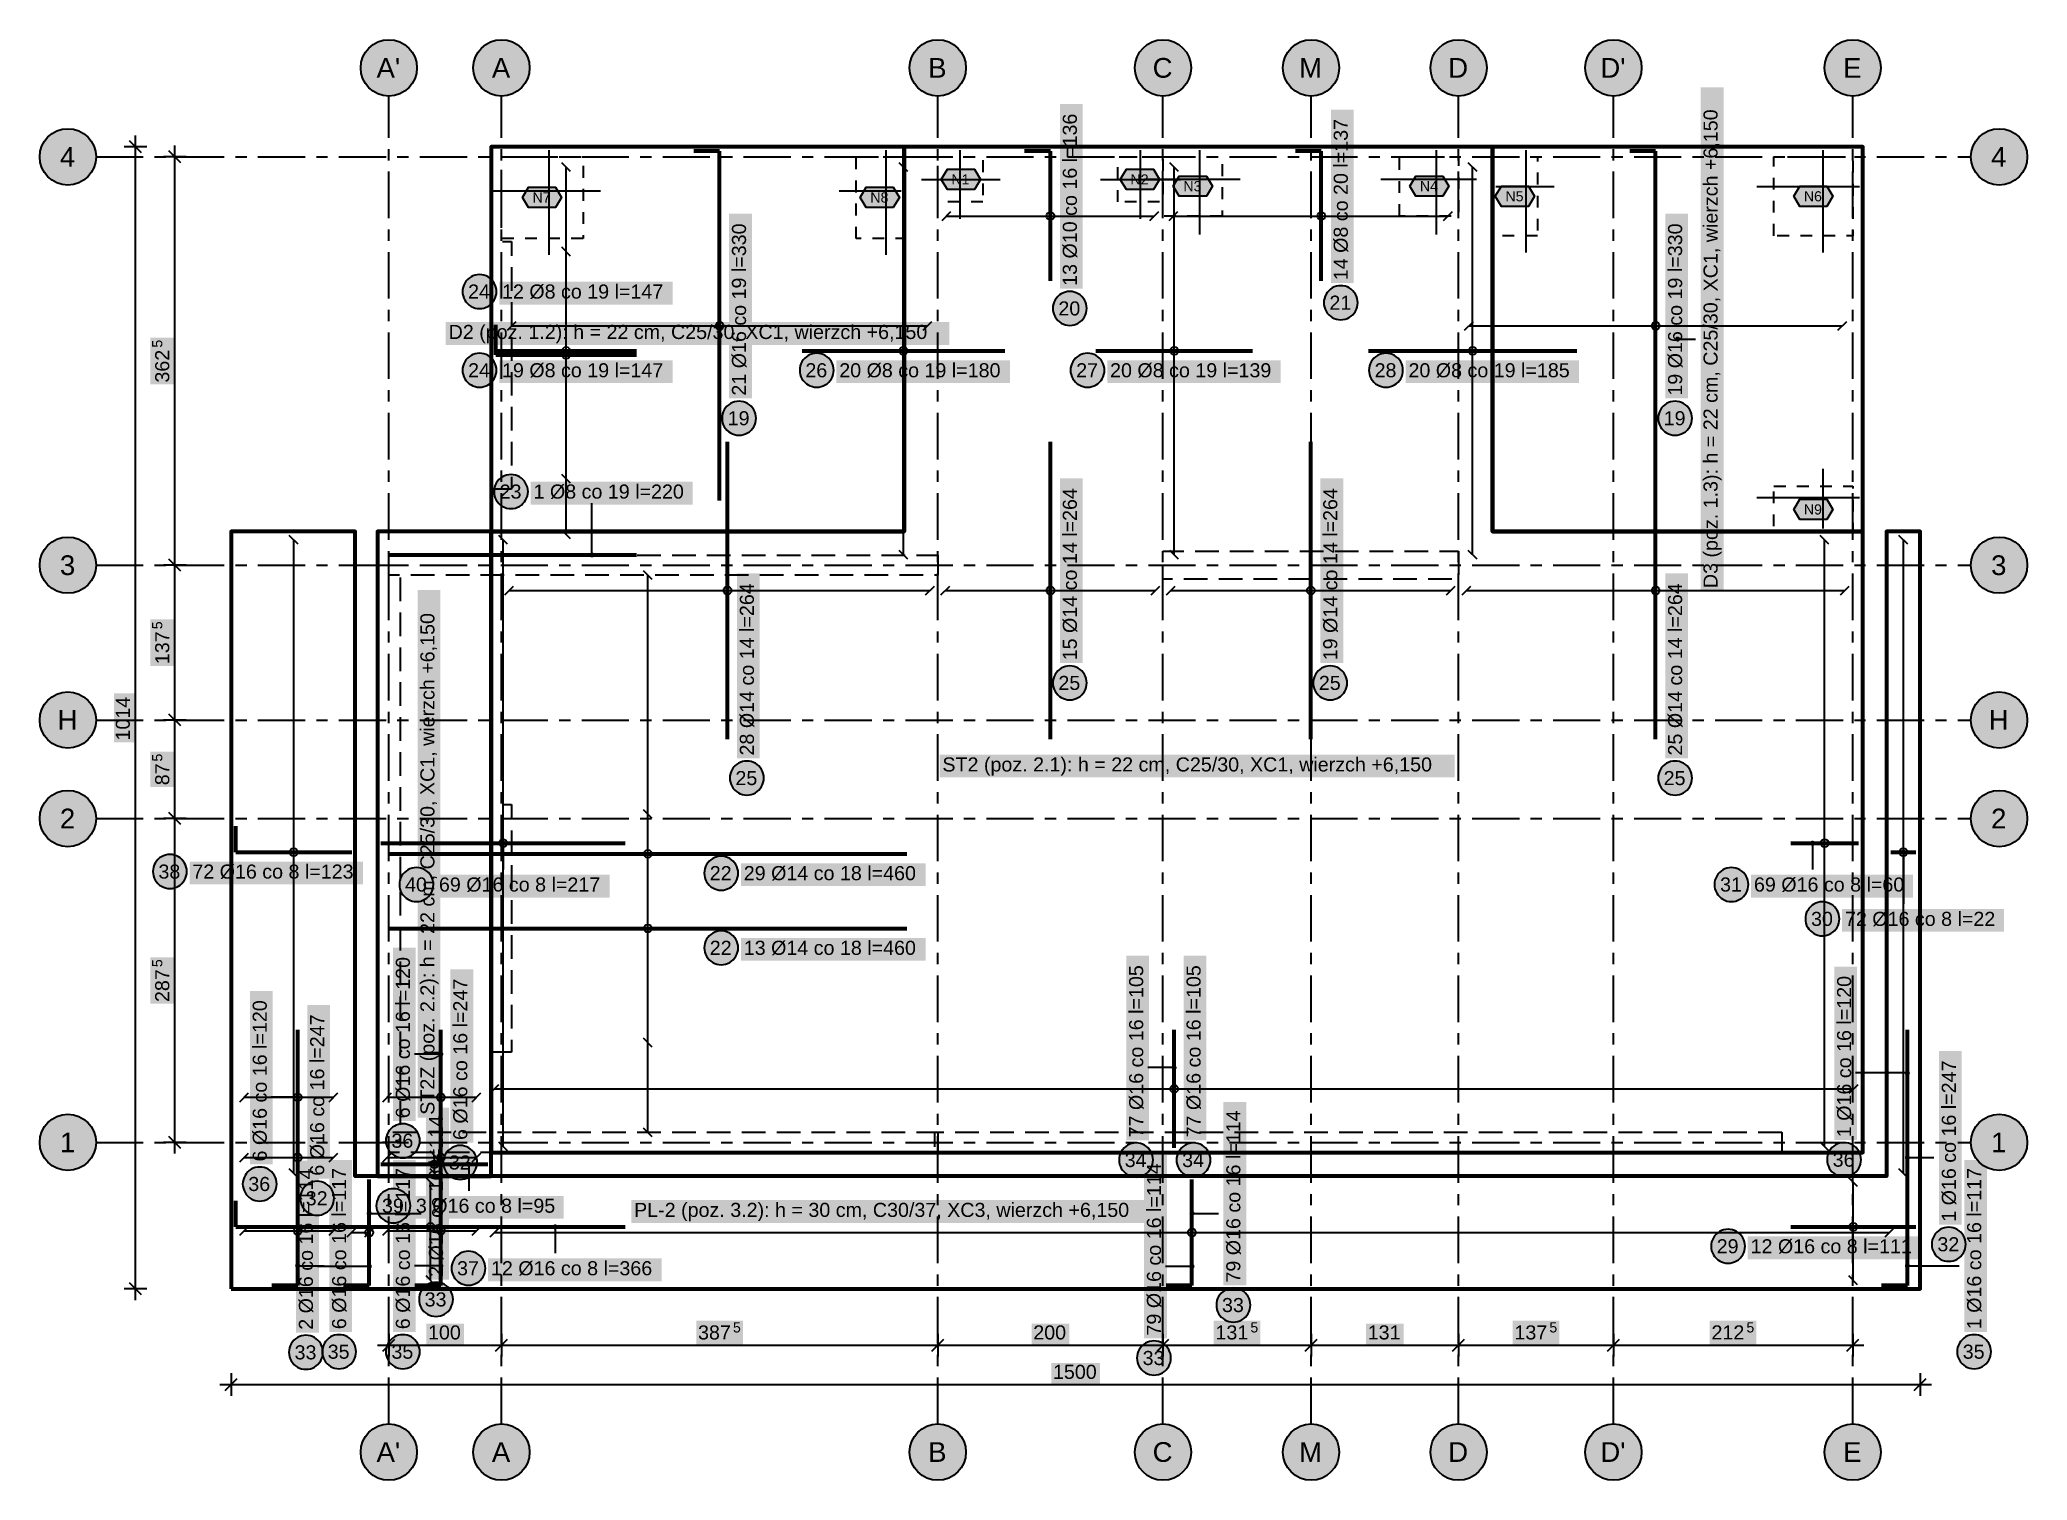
# Model space of a CAD drawing. Header units: metres. Extents: x -4.1 to 13.6, y -3 to 9.8.
import ezdxf

# ---------------------------------------------------------------- set-up
doc = ezdxf.new("R2010")
doc.units = ezdxf.units.M
for name, pattern in [('KRESKOWA', [5.25, 4.2, -1.05]), ('KRESKOWA_DROBNA', [3.15, 2.1, -1.05]), ('PUNKTOWA', [10.5, 8.4, -1.05, 0, -1.05])]:
    doc.linetypes.add(name, pattern=pattern)
for name, color, linetype, lineweight in [('A-MASKA', 7, 'Continuous', 18), ('A-OPISY', 2, 'Continuous', 25), ('K-KONSTR', 7, 'Continuous', 50), ('K-OSIE', 1, 'PUNKTOWA', 25), ('K-WYMIARY', 1, 'Continuous', 25), ('K-ZBROJENIE', 1, 'Continuous', 100), ('K-ZBROJENIE-OPIS', 2, 'Continuous', 25)]:
    doc.layers.add(name, color=color, linetype=linetype, lineweight=lineweight)
doc.styles.add('PL_ARIAL', font='arial.ttf')

msp = doc.modelspace()

# ---------------------------------------------------------------- texts
at = {"layer": 'A-OPISY', "style": 'PL_ARIAL'}
for s, p in [('D3 (poz. 1.3): h = 22 cm, C25/30, XC1, wierzch +6,150', (10.8, 4.921)), ('ST2Z (poz. 2.2): h = 22 cm, C25/30, XC1, wierzch +6,150', (-0.595, 0.245))]:
    msp.add_text(s, height=0.125, rotation=90, dxfattribs=at).set_placement(p)
for s, p in [('D2 (poz. 1.2): h = 22 cm, C25/30, XC1, wierzch +6,150', (-0.469, 7.133)), ('ST2 (poz. 2.1): h = 22 cm, C25/30, XC1, wierzch +6,150', (3.916, 3.293)), ('PL-2 (poz. 3.2): h = 30 cm, C30/37, XC3, wierzch +6,150', (1.178, -0.662))]:
    msp.add_text(s, height=0.125, dxfattribs=at).set_placement(p)
at = {"layer": 'K-OSIE', "style": 'PL_ARIAL'}
for s, p in [("A'", (-1.109, 9.453)), ('A', (-0.085, 9.453)), ('B', (3.79, 9.453)), ('C', (5.783, 9.453)), ('M', (7.084, 9.453)), ('D', (8.408, 9.453)), ("D'", (9.759, 9.453)), ('E', (11.915, 9.453)), ('4', (-3.921, 8.662)), ('4', (13.229, 8.662)), ('3', (-3.921, 5.037)), ('3', (13.229, 5.037)), ('H', (-3.942, 3.663)), ('H', (13.208, 3.663)), ('2', (-3.921, 2.788)), ('2', (13.229, 2.788)), ('1', (-3.921, -0.088)), ('1', (13.229, -0.088)), ("A'", (-1.109, -2.837)), ('A', (-0.085, -2.837)), ('B', (3.79, -2.837)), ('C', (5.783, -2.837)), ('M', (7.084, -2.837)), ('D', (8.408, -2.837)), ("D'", (9.759, -2.837)), ('E', (11.915, -2.837))]:
    msp.add_text(s, height=0.175, dxfattribs=at).set_placement(p)
at = {"layer": 'K-WYMIARY', "style": 'PL_ARIAL'}
for s, height, p in [('5', 0.09, (-3.012, 7.056)), ('362', 0.125, (-2.95, 6.746)), ('5', 0.09, (-3.012, 4.556)), ('137', 0.125, (-2.95, 4.246)), ('1014', 0.125, (-3.3, 3.568)), ('5', 0.09, (-3.012, 3.381)), ('87', 0.125, (-2.95, 3.171)), ('5', 0.09, (-3.012, 1.556)), ('287', 0.125, (-2.95, 1.246))]:
    msp.add_text(s, height=height, rotation=90, dxfattribs=at).set_placement(p)
for s, height, p in [('100', 0.125, (-0.652, -1.75)), ('387', 0.125, (1.746, -1.75)), ('5', 0.09, (2.056, -1.688)), ('200', 0.125, (4.723, -1.75)), ('131', 0.125, (6.341, -1.75)), ('5', 0.09, (6.651, -1.688)), ('131', 0.125, (7.693, -1.75)), ('137', 0.125, (8.996, -1.75)), ('5', 0.09, (9.306, -1.688)), ('212', 0.125, (10.746, -1.75)), ('5', 0.09, (11.056, -1.688)), ('1500', 0.125, (4.898, -2.1))]:
    msp.add_text(s, height=height, dxfattribs=at).set_placement(p)
at = {"layer": 'K-ZBROJENIE-OPIS', "style": 'PL_ARIAL'}
for s, p in [('13 Ø10 co 16 l=136', (5.11, 7.605)), ('14 Ø8 co 20 l=137', (7.516, 7.655)), ('21 Ø16 co 19 l=330', (2.172, 6.63)), ('19 Ø16 co 19 l=330', (10.485, 6.63)), ('15 Ø14 co 14 l=264', (5.11, 4.28)), ('19 Ø14 co 14 l=264', (7.423, 4.28)), ('28 Ø14 co 14 l=264', (2.242, 3.435)), ('25 Ø14 co 14 l=264', (10.485, 3.435)), ('6 Ø16 co 16 l=120', (-0.813, 0.214)), ('6 Ø16 co 16 l=247', (-0.303, 0.021)), ('77 Ø16 co 16 l=105', (5.699, 0.044)), ('77 Ø16 co 16 l=105', (6.209, 0.044)), ('1 Ø16 co 16 l=120', (11.986, 0.046)), ('6 Ø16 co 16 l=120', (-2.084, -0.17)), ('6 Ø16 co 16 l=247', (-1.574, -0.296)), ('1 Ø16 co 16 l=247', (12.916, -0.705)), ('2 Ø16 co 16 l=114', (-0.519, -1.194)), ('79 Ø16 co 16 l=114', (6.562, -1.245)), ('2 Ø16 co 16 l=114', (-1.674, -1.664)), ('6 Ø16 co 16 l=117', (-1.379, -1.659)), ('6 Ø16 co 16 l=117', (-0.813, -1.659)), ('79 Ø16 co 16 l=114', (5.857, -1.715)), ('1 Ø16 co 16 l=117', (13.141, -1.659))]:
    msp.add_text(s, height=0.125, rotation=90, dxfattribs=at).set_placement(p)
for s, height, p in [('N1', 0.09, (3.996, 8.505)), ('N2', 0.09, (5.586, 8.505)), ('N3', 0.09, (6.056, 8.445)), ('N4', 0.09, (8.156, 8.445)), ('N7', 0.09, (0.276, 8.345)), ('N8', 0.09, (3.276, 8.345)), ('N5', 0.09, (8.916, 8.355)), ('N6', 0.09, (11.566, 8.355)), ('24', 0.125, (-0.296, 7.492)), ('12 Ø8 co 19 l=147', 0.125, (0.005, 7.492)), ('20', 0.125, (4.946, 7.342)), ('21', 0.125, (7.353, 7.393)), ('24', 0.125, (-0.296, 6.793)), ('19 Ø8 co 19 l=147', 0.125, (0.005, 6.793)), ('26', 0.125, (2.699, 6.793)), ('20 Ø8 co 19 l=180', 0.125, (3, 6.793)), ('27', 0.125, (5.104, 6.793)), ('20 Ø8 co 19 l=139', 0.125, (5.405, 6.793)), ('28', 0.125, (7.754, 6.793)), ('20 Ø8 co 19 l=185', 0.125, (8.055, 6.793)), ('19', 0.125, (2.009, 6.367)), ('19', 0.125, (10.321, 6.367)), ('23', 0.125, (-0.016, 5.716)), ('1 Ø8 co 19 l=220', 0.125, (0.285, 5.716)), ('N9', 0.09, (11.566, 5.575)), ('25', 0.125, (4.946, 4.017)), ('25', 0.125, (7.259, 4.017)), ('25', 0.125, (2.078, 3.172)), ('25', 0.125, (10.321, 3.172)), ('72 Ø16 co 8 l=123', 0.125, (-2.745, 2.342)), ('38', 0.125, (-3.046, 2.342)), ('40', 0.125, (-0.856, 2.227)), ('69 Ø16 co 8 l=217', 0.125, (-0.555, 2.227)), ('22', 0.125, (1.85, 2.328)), ('29 Ø14 co 18 l=460', 0.125, (2.152, 2.328)), ('31', 0.125, (10.822, 2.227)), ('69 Ø16 co 8 l=60', 0.125, (11.123, 2.227)), ('30', 0.125, (11.63, 1.922)), ('72 Ø16 co 8 l=22', 0.125, (11.931, 1.922)), ('22', 0.125, (1.85, 1.665)), ('13 Ø14 co 18 l=460', 0.125, (2.152, 1.665)), ('36', 0.125, (-0.977, -0.048)), ('32', 0.125, (-0.467, -0.241)), ('34', 0.125, (5.535, -0.219)), ('34', 0.125, (6.045, -0.219)), ('36', 0.125, (11.822, -0.216)), ('36', 0.125, (-2.248, -0.432)), ('32', 0.125, (-1.738, -0.559)), ('39', 0.125, (-1.061, -0.625)), ('3 Ø16 co 8 l=95', 0.125, (-0.76, -0.625)), ('29', 0.125, (10.792, -0.985)), ('12 Ø16 co 8 l=111', 0.125, (11.093, -0.985)), ('32', 0.125, (12.752, -0.967)), ('37', 0.125, (-0.394, -1.18)), ('12 Ø16 co 8 l=366', 0.125, (-0.093, -1.18)), ('33', 0.125, (-0.682, -1.457)), ('33', 0.125, (6.399, -1.507)), ('33', 0.125, (-1.837, -1.927)), ('35', 0.125, (-1.543, -1.921)), ('35', 0.125, (-0.977, -1.921)), ('33', 0.125, (5.694, -1.977)), ('35', 0.125, (12.977, -1.921))]:
    msp.add_text(s, height=height, dxfattribs=at).set_placement(p)

# ---------------------------------------------------------------- hatches: boundary and pattern name
at = {"layer": 'A-MASKA', "true_color": 0xffffff}
for points in [[(10.853, 4.896), (10.853, 9.369), (10.65, 9.369), (10.65, 4.896)], [(5.163, 7.58), (5.163, 9.22), (4.96, 9.22), (4.96, 7.58)], [(7.569, 7.63), (7.569, 9.17), (7.366, 9.17), (7.366, 7.63)], [(2.225, 6.605), (2.225, 8.245), (2.022, 8.245), (2.022, 6.605)], [(10.537, 6.605), (10.537, 8.245), (10.335, 8.245), (10.335, 6.605)], [(-0.02, 7.439), (1.52, 7.439), (1.52, 7.642), (-0.02, 7.642)], [(-0.494, 7.08), (3.979, 7.08), (3.979, 7.283), (-0.494, 7.283)], [(-2.907, 6.731), (-2.907, 7.144), (-3.117, 7.144), (-3.117, 6.731)], [(-0.02, 6.741), (1.52, 6.741), (1.52, 6.943), (-0.02, 6.943)], [(2.975, 6.741), (4.515, 6.741), (4.515, 6.943), (2.975, 6.943)], [(5.38, 6.741), (6.92, 6.741), (6.92, 6.943), (5.38, 6.943)], [(8.03, 6.741), (9.57, 6.741), (9.57, 6.943), (8.03, 6.943)], [(0.26, 5.663), (1.698, 5.663), (1.698, 5.866), (0.26, 5.866)], [(5.163, 4.255), (5.163, 5.895), (4.96, 5.895), (4.96, 4.255)], [(7.475, 4.255), (7.475, 5.895), (7.272, 5.895), (7.272, 4.255)], [(2.294, 3.41), (2.294, 5.051), (2.092, 5.051), (2.092, 3.41)], [(10.537, 3.41), (10.537, 5.051), (10.335, 5.051), (10.335, 3.41)], [(-0.543, 0.22), (-0.543, 4.905), (-0.745, 4.905), (-0.745, 0.22)], [(-2.907, 4.231), (-2.907, 4.644), (-3.117, 4.644), (-3.117, 4.231)], [(-3.257, 3.553), (-3.257, 3.987), (-3.44, 3.987), (-3.44, 3.553)], [(-2.907, 3.156), (-2.907, 3.469), (-3.117, 3.469), (-3.117, 3.156)], [(3.891, 3.24), (8.466, 3.24), (8.466, 3.443), (3.891, 3.443)], [(-2.77, 2.29), (-1.23, 2.29), (-1.23, 2.492), (-2.77, 2.492)], [(2.127, 2.275), (3.767, 2.275), (3.767, 2.478), (2.127, 2.478)], [(-0.58, 2.174), (0.96, 2.174), (0.96, 2.377), (-0.58, 2.377)], [(11.098, 2.174), (12.536, 2.174), (12.536, 2.377), (11.098, 2.377)], [(11.906, 1.87), (13.344, 1.87), (13.344, 2.072), (11.906, 2.072)], [(2.127, 1.613), (3.767, 1.613), (3.767, 1.815), (2.127, 1.815)], [(-2.907, 1.231), (-2.907, 1.644), (-3.117, 1.644), (-3.117, 1.231)], [(-0.761, 0.189), (-0.761, 1.729), (-0.963, 1.729), (-0.963, 0.189)], [(5.751, 0.019), (5.751, 1.659), (5.549, 1.659), (5.549, 0.019)], [(6.261, 0.019), (6.261, 1.659), (6.059, 1.659), (6.059, 0.019)], [(-0.251, -0.004), (-0.251, 1.536), (-0.453, 1.536), (-0.453, -0.004)], [(12.038, 0.021), (12.038, 1.561), (11.836, 1.561), (11.836, 0.021)], [(-2.032, -0.195), (-2.032, 1.345), (-2.234, 1.345), (-2.234, -0.195)], [(-1.522, -0.321), (-1.522, 1.219), (-1.724, 1.219), (-1.724, -0.321)], [(12.968, -0.73), (12.968, 0.81), (12.766, 0.81), (12.766, -0.73)], [(6.615, -1.27), (6.615, 0.358), (6.412, 0.358), (6.412, -1.27)], [(-0.466, -1.219), (-0.466, 0.307), (-0.669, 0.307), (-0.669, -1.219)], [(-1.621, -1.689), (-1.621, -0.163), (-1.824, -0.163), (-1.824, -1.689)], [(-1.327, -1.684), (-1.327, -0.157), (-1.529, -0.157), (-1.529, -1.684)], [(-0.761, -1.684), (-0.761, -0.157), (-0.963, -0.157), (-0.963, -1.684)], [(5.91, -1.74), (5.91, -0.112), (5.707, -0.112), (5.707, -1.74)], [(13.193, -1.684), (13.193, -0.157), (12.991, -0.157), (12.991, -1.684)], [(-0.785, -0.678), (0.553, -0.678), (0.553, -0.475), (-0.785, -0.475)], [(1.153, -0.715), (5.778, -0.715), (5.778, -0.512), (1.153, -0.512)], [(11.068, -1.038), (12.581, -1.038), (12.581, -0.835), (11.068, -0.835)], [(-0.118, -1.233), (1.422, -1.233), (1.422, -1.03), (-0.118, -1.03)], [(1.731, -1.792), (2.144, -1.792), (2.144, -1.583), (1.731, -1.583)], [(6.326, -1.792), (6.739, -1.792), (6.739, -1.583), (6.326, -1.583)], [(8.981, -1.792), (9.394, -1.792), (9.394, -1.583), (8.981, -1.583)], [(10.731, -1.792), (11.144, -1.792), (11.144, -1.583), (10.731, -1.583)], [(-0.667, -1.792), (-0.333, -1.792), (-0.333, -1.61), (-0.667, -1.61)], [(4.708, -1.792), (5.042, -1.792), (5.042, -1.61), (4.708, -1.61)], [(7.678, -1.792), (8.012, -1.792), (8.012, -1.61), (7.678, -1.61)], [(4.883, -2.143), (5.317, -2.143), (5.317, -1.96), (4.883, -1.96)]]:
    msp.add_hatch(color=7, dxfattribs=at).paths.add_polyline_path(points)
at = {"layer": 'A-OPISY', "true_color": 0x000000}
msp.add_hatch(color=7, dxfattribs=at).paths.add_polyline_path([(10.468, 7.133), (10.467, 7.138), (10.464, 7.144), (10.461, 7.148), (10.456, 7.152), (10.451, 7.154), (10.445, 7.155), (10.439, 7.154), (10.434, 7.152), (10.429, 7.148), (10.426, 7.144), (10.423, 7.138), (10.422, 7.133), (10.423, 7.127), (10.426, 7.121), (10.429, 7.117), (10.434, 7.113), (10.439, 7.111), (10.445, 7.11), (10.451, 7.111), (10.456, 7.113), (10.461, 7.117), (10.464, 7.121), (10.467, 7.127)])
at = {"layer": 'K-OSIE', "true_color": 0xffffff}
for points in [[(-0.75, 9.54), (-0.752, 9.573), (-0.759, 9.605), (-0.769, 9.636), (-0.783, 9.665), (-0.802, 9.692), (-0.823, 9.717), (-0.848, 9.738), (-0.875, 9.757), (-0.904, 9.771), (-0.935, 9.781), (-0.967, 9.788), (-1, 9.79), (-1.033, 9.788), (-1.065, 9.781), (-1.096, 9.771), (-1.125, 9.757), (-1.152, 9.738), (-1.177, 9.717), (-1.198, 9.692), (-1.217, 9.665), (-1.231, 9.636), (-1.241, 9.605), (-1.248, 9.573), (-1.25, 9.54), (-1.248, 9.507), (-1.241, 9.475), (-1.231, 9.444), (-1.217, 9.415), (-1.198, 9.388), (-1.177, 9.363), (-1.152, 9.342), (-1.125, 9.323), (-1.096, 9.309), (-1.065, 9.299), (-1.033, 9.292), (-1, 9.29), (-0.967, 9.292), (-0.935, 9.299), (-0.904, 9.309), (-0.875, 9.323), (-0.848, 9.342), (-0.823, 9.363), (-0.802, 9.388), (-0.783, 9.415), (-0.769, 9.444), (-0.759, 9.475), (-0.752, 9.507)], [(0.25, 9.54), (0.248, 9.573), (0.241, 9.605), (0.231, 9.636), (0.217, 9.665), (0.198, 9.692), (0.177, 9.717), (0.152, 9.738), (0.125, 9.757), (0.096, 9.771), (0.065, 9.781), (0.033, 9.788), (0, 9.79), (-0.033, 9.788), (-0.065, 9.781), (-0.096, 9.771), (-0.125, 9.757), (-0.152, 9.738), (-0.177, 9.717), (-0.198, 9.692), (-0.217, 9.665), (-0.231, 9.636), (-0.241, 9.605), (-0.248, 9.573), (-0.25, 9.54), (-0.248, 9.507), (-0.241, 9.475), (-0.231, 9.444), (-0.217, 9.415), (-0.198, 9.388), (-0.177, 9.363), (-0.152, 9.342), (-0.125, 9.323), (-0.096, 9.309), (-0.065, 9.299), (-0.033, 9.292), (0, 9.29), (0.033, 9.292), (0.065, 9.299), (0.096, 9.309), (0.125, 9.323), (0.152, 9.342), (0.177, 9.363), (0.198, 9.388), (0.217, 9.415), (0.231, 9.444), (0.241, 9.475), (0.248, 9.507)], [(4.125, 9.54), (4.123, 9.573), (4.116, 9.605), (4.106, 9.636), (4.092, 9.665), (4.073, 9.692), (4.052, 9.717), (4.027, 9.738), (4, 9.757), (3.971, 9.771), (3.94, 9.781), (3.908, 9.788), (3.875, 9.79), (3.842, 9.788), (3.81, 9.781), (3.779, 9.771), (3.75, 9.757), (3.723, 9.738), (3.698, 9.717), (3.677, 9.692), (3.658, 9.665), (3.644, 9.636), (3.634, 9.605), (3.627, 9.573), (3.625, 9.54), (3.627, 9.507), (3.634, 9.475), (3.644, 9.444), (3.658, 9.415), (3.677, 9.388), (3.698, 9.363), (3.723, 9.342), (3.75, 9.323), (3.779, 9.309), (3.81, 9.299), (3.842, 9.292), (3.875, 9.29), (3.908, 9.292), (3.94, 9.299), (3.971, 9.309), (4, 9.323), (4.027, 9.342), (4.052, 9.363), (4.073, 9.388), (4.092, 9.415), (4.106, 9.444), (4.116, 9.475), (4.123, 9.507)], [(6.125, 9.54), (6.123, 9.573), (6.116, 9.605), (6.106, 9.636), (6.092, 9.665), (6.073, 9.692), (6.052, 9.717), (6.027, 9.738), (6, 9.757), (5.971, 9.771), (5.94, 9.781), (5.908, 9.788), (5.875, 9.79), (5.842, 9.788), (5.81, 9.781), (5.779, 9.771), (5.75, 9.757), (5.723, 9.738), (5.698, 9.717), (5.677, 9.692), (5.658, 9.665), (5.644, 9.636), (5.634, 9.605), (5.627, 9.573), (5.625, 9.54), (5.627, 9.507), (5.634, 9.475), (5.644, 9.444), (5.658, 9.415), (5.677, 9.388), (5.698, 9.363), (5.723, 9.342), (5.75, 9.323), (5.779, 9.309), (5.81, 9.299), (5.842, 9.292), (5.875, 9.29), (5.908, 9.292), (5.94, 9.299), (5.971, 9.309), (6, 9.323), (6.027, 9.342), (6.052, 9.363), (6.073, 9.388), (6.092, 9.415), (6.106, 9.444), (6.116, 9.475), (6.123, 9.507)], [(7.44, 9.54), (7.438, 9.573), (7.431, 9.605), (7.421, 9.636), (7.407, 9.665), (7.388, 9.692), (7.367, 9.717), (7.342, 9.738), (7.315, 9.757), (7.286, 9.771), (7.255, 9.781), (7.223, 9.788), (7.19, 9.79), (7.157, 9.788), (7.125, 9.781), (7.094, 9.771), (7.065, 9.757), (7.038, 9.738), (7.013, 9.717), (6.992, 9.692), (6.973, 9.665), (6.959, 9.636), (6.949, 9.605), (6.942, 9.573), (6.94, 9.54), (6.942, 9.507), (6.949, 9.475), (6.959, 9.444), (6.973, 9.415), (6.992, 9.388), (7.013, 9.363), (7.038, 9.342), (7.065, 9.323), (7.094, 9.309), (7.125, 9.299), (7.157, 9.292), (7.19, 9.29), (7.223, 9.292), (7.255, 9.299), (7.286, 9.309), (7.315, 9.323), (7.342, 9.342), (7.367, 9.363), (7.388, 9.388), (7.407, 9.415), (7.421, 9.444), (7.431, 9.475), (7.438, 9.507)], [(8.75, 9.54), (8.748, 9.573), (8.741, 9.605), (8.731, 9.636), (8.717, 9.665), (8.698, 9.692), (8.677, 9.717), (8.652, 9.738), (8.625, 9.757), (8.596, 9.771), (8.565, 9.781), (8.533, 9.788), (8.5, 9.79), (8.467, 9.788), (8.435, 9.781), (8.404, 9.771), (8.375, 9.757), (8.348, 9.738), (8.323, 9.717), (8.302, 9.692), (8.283, 9.665), (8.269, 9.636), (8.259, 9.605), (8.252, 9.573), (8.25, 9.54), (8.252, 9.507), (8.259, 9.475), (8.269, 9.444), (8.283, 9.415), (8.302, 9.388), (8.323, 9.363), (8.348, 9.342), (8.375, 9.323), (8.404, 9.309), (8.435, 9.299), (8.467, 9.292), (8.5, 9.29), (8.533, 9.292), (8.565, 9.299), (8.596, 9.309), (8.625, 9.323), (8.652, 9.342), (8.677, 9.363), (8.698, 9.388), (8.717, 9.415), (8.731, 9.444), (8.741, 9.475), (8.748, 9.507)], [(10.125, 9.54), (10.123, 9.573), (10.116, 9.605), (10.106, 9.636), (10.092, 9.665), (10.073, 9.692), (10.052, 9.717), (10.027, 9.738), (10, 9.757), (9.971, 9.771), (9.94, 9.781), (9.908, 9.788), (9.875, 9.79), (9.842, 9.788), (9.81, 9.781), (9.779, 9.771), (9.75, 9.757), (9.723, 9.738), (9.698, 9.717), (9.677, 9.692), (9.658, 9.665), (9.644, 9.636), (9.634, 9.605), (9.627, 9.573), (9.625, 9.54), (9.627, 9.507), (9.634, 9.475), (9.644, 9.444), (9.658, 9.415), (9.677, 9.388), (9.698, 9.363), (9.723, 9.342), (9.75, 9.323), (9.779, 9.309), (9.81, 9.299), (9.842, 9.292), (9.875, 9.29), (9.908, 9.292), (9.94, 9.299), (9.971, 9.309), (10, 9.323), (10.027, 9.342), (10.052, 9.363), (10.073, 9.388), (10.092, 9.415), (10.106, 9.444), (10.116, 9.475), (10.123, 9.507)], [(12.25, 9.54), (12.248, 9.573), (12.241, 9.605), (12.231, 9.636), (12.217, 9.665), (12.198, 9.692), (12.177, 9.717), (12.152, 9.738), (12.125, 9.757), (12.096, 9.771), (12.065, 9.781), (12.033, 9.788), (12, 9.79), (11.967, 9.788), (11.935, 9.781), (11.904, 9.771), (11.875, 9.757), (11.848, 9.738), (11.823, 9.717), (11.802, 9.692), (11.783, 9.665), (11.769, 9.636), (11.759, 9.605), (11.752, 9.573), (11.75, 9.54), (11.752, 9.507), (11.759, 9.475), (11.769, 9.444), (11.783, 9.415), (11.802, 9.388), (11.823, 9.363), (11.848, 9.342), (11.875, 9.323), (11.904, 9.309), (11.935, 9.299), (11.967, 9.292), (12, 9.29), (12.033, 9.292), (12.065, 9.299), (12.096, 9.309), (12.125, 9.323), (12.152, 9.342), (12.177, 9.363), (12.198, 9.388), (12.217, 9.415), (12.231, 9.444), (12.241, 9.475), (12.248, 9.507)], [(-3.6, 8.75), (-3.602, 8.783), (-3.609, 8.815), (-3.619, 8.846), (-3.633, 8.875), (-3.652, 8.902), (-3.673, 8.927), (-3.698, 8.948), (-3.725, 8.967), (-3.754, 8.981), (-3.785, 8.991), (-3.817, 8.998), (-3.85, 9), (-3.883, 8.998), (-3.915, 8.991), (-3.946, 8.981), (-3.975, 8.967), (-4.002, 8.948), (-4.027, 8.927), (-4.048, 8.902), (-4.067, 8.875), (-4.081, 8.846), (-4.091, 8.815), (-4.098, 8.783), (-4.1, 8.75), (-4.098, 8.717), (-4.091, 8.685), (-4.081, 8.654), (-4.067, 8.625), (-4.048, 8.598), (-4.027, 8.573), (-4.002, 8.552), (-3.975, 8.533), (-3.946, 8.519), (-3.915, 8.509), (-3.883, 8.502), (-3.85, 8.5), (-3.817, 8.502), (-3.785, 8.509), (-3.754, 8.519), (-3.725, 8.533), (-3.698, 8.552), (-3.673, 8.573), (-3.652, 8.598), (-3.633, 8.625), (-3.619, 8.654), (-3.609, 8.685), (-3.602, 8.717)], [(13.55, 8.75), (13.548, 8.783), (13.541, 8.815), (13.531, 8.846), (13.517, 8.875), (13.498, 8.902), (13.477, 8.927), (13.452, 8.948), (13.425, 8.967), (13.396, 8.981), (13.365, 8.991), (13.333, 8.998), (13.3, 9), (13.267, 8.998), (13.235, 8.991), (13.204, 8.981), (13.175, 8.967), (13.148, 8.948), (13.123, 8.927), (13.102, 8.902), (13.083, 8.875), (13.069, 8.846), (13.059, 8.815), (13.052, 8.783), (13.05, 8.75), (13.052, 8.717), (13.059, 8.685), (13.069, 8.654), (13.083, 8.625), (13.102, 8.598), (13.123, 8.573), (13.148, 8.552), (13.175, 8.533), (13.204, 8.519), (13.235, 8.509), (13.267, 8.502), (13.3, 8.5), (13.333, 8.502), (13.365, 8.509), (13.396, 8.519), (13.425, 8.533), (13.452, 8.552), (13.477, 8.573), (13.498, 8.598), (13.517, 8.625), (13.531, 8.654), (13.541, 8.685), (13.548, 8.717)], [(-3.6, 5.125), (-3.602, 5.158), (-3.609, 5.19), (-3.619, 5.221), (-3.633, 5.25), (-3.652, 5.277), (-3.673, 5.302), (-3.698, 5.323), (-3.725, 5.342), (-3.754, 5.356), (-3.785, 5.366), (-3.817, 5.373), (-3.85, 5.375), (-3.883, 5.373), (-3.915, 5.366), (-3.946, 5.356), (-3.975, 5.342), (-4.002, 5.323), (-4.027, 5.302), (-4.048, 5.277), (-4.067, 5.25), (-4.081, 5.221), (-4.091, 5.19), (-4.098, 5.158), (-4.1, 5.125), (-4.098, 5.092), (-4.091, 5.06), (-4.081, 5.029), (-4.067, 5), (-4.048, 4.973), (-4.027, 4.948), (-4.002, 4.927), (-3.975, 4.908), (-3.946, 4.894), (-3.915, 4.884), (-3.883, 4.877), (-3.85, 4.875), (-3.817, 4.877), (-3.785, 4.884), (-3.754, 4.894), (-3.725, 4.908), (-3.698, 4.927), (-3.673, 4.948), (-3.652, 4.973), (-3.633, 5), (-3.619, 5.029), (-3.609, 5.06), (-3.602, 5.092)], [(13.55, 5.125), (13.548, 5.158), (13.541, 5.19), (13.531, 5.221), (13.517, 5.25), (13.498, 5.277), (13.477, 5.302), (13.452, 5.323), (13.425, 5.342), (13.396, 5.356), (13.365, 5.366), (13.333, 5.373), (13.3, 5.375), (13.267, 5.373), (13.235, 5.366), (13.204, 5.356), (13.175, 5.342), (13.148, 5.323), (13.123, 5.302), (13.102, 5.277), (13.083, 5.25), (13.069, 5.221), (13.059, 5.19), (13.052, 5.158), (13.05, 5.125), (13.052, 5.092), (13.059, 5.06), (13.069, 5.029), (13.083, 5), (13.102, 4.973), (13.123, 4.948), (13.148, 4.927), (13.175, 4.908), (13.204, 4.894), (13.235, 4.884), (13.267, 4.877), (13.3, 4.875), (13.333, 4.877), (13.365, 4.884), (13.396, 4.894), (13.425, 4.908), (13.452, 4.927), (13.477, 4.948), (13.498, 4.973), (13.517, 5), (13.531, 5.029), (13.541, 5.06), (13.548, 5.092)], [(-3.6, 3.75), (-3.602, 3.783), (-3.609, 3.815), (-3.619, 3.846), (-3.633, 3.875), (-3.652, 3.902), (-3.673, 3.927), (-3.698, 3.948), (-3.725, 3.967), (-3.754, 3.981), (-3.785, 3.991), (-3.817, 3.998), (-3.85, 4), (-3.883, 3.998), (-3.915, 3.991), (-3.946, 3.981), (-3.975, 3.967), (-4.002, 3.948), (-4.027, 3.927), (-4.048, 3.902), (-4.067, 3.875), (-4.081, 3.846), (-4.091, 3.815), (-4.098, 3.783), (-4.1, 3.75), (-4.098, 3.717), (-4.091, 3.685), (-4.081, 3.654), (-4.067, 3.625), (-4.048, 3.598), (-4.027, 3.573), (-4.002, 3.552), (-3.975, 3.533), (-3.946, 3.519), (-3.915, 3.509), (-3.883, 3.502), (-3.85, 3.5), (-3.817, 3.502), (-3.785, 3.509), (-3.754, 3.519), (-3.725, 3.533), (-3.698, 3.552), (-3.673, 3.573), (-3.652, 3.598), (-3.633, 3.625), (-3.619, 3.654), (-3.609, 3.685), (-3.602, 3.717)], [(13.55, 3.75), (13.548, 3.783), (13.541, 3.815), (13.531, 3.846), (13.517, 3.875), (13.498, 3.902), (13.477, 3.927), (13.452, 3.948), (13.425, 3.967), (13.396, 3.981), (13.365, 3.991), (13.333, 3.998), (13.3, 4), (13.267, 3.998), (13.235, 3.991), (13.204, 3.981), (13.175, 3.967), (13.148, 3.948), (13.123, 3.927), (13.102, 3.902), (13.083, 3.875), (13.069, 3.846), (13.059, 3.815), (13.052, 3.783), (13.05, 3.75), (13.052, 3.717), (13.059, 3.685), (13.069, 3.654), (13.083, 3.625), (13.102, 3.598), (13.123, 3.573), (13.148, 3.552), (13.175, 3.533), (13.204, 3.519), (13.235, 3.509), (13.267, 3.502), (13.3, 3.5), (13.333, 3.502), (13.365, 3.509), (13.396, 3.519), (13.425, 3.533), (13.452, 3.552), (13.477, 3.573), (13.498, 3.598), (13.517, 3.625), (13.531, 3.654), (13.541, 3.685), (13.548, 3.717)], [(-3.6, 2.875), (-3.602, 2.908), (-3.609, 2.94), (-3.619, 2.971), (-3.633, 3), (-3.652, 3.027), (-3.673, 3.052), (-3.698, 3.073), (-3.725, 3.092), (-3.754, 3.106), (-3.785, 3.116), (-3.817, 3.123), (-3.85, 3.125), (-3.883, 3.123), (-3.915, 3.116), (-3.946, 3.106), (-3.975, 3.092), (-4.002, 3.073), (-4.027, 3.052), (-4.048, 3.027), (-4.067, 3), (-4.081, 2.971), (-4.091, 2.94), (-4.098, 2.908), (-4.1, 2.875), (-4.098, 2.842), (-4.091, 2.81), (-4.081, 2.779), (-4.067, 2.75), (-4.048, 2.723), (-4.027, 2.698), (-4.002, 2.677), (-3.975, 2.658), (-3.946, 2.644), (-3.915, 2.634), (-3.883, 2.627), (-3.85, 2.625), (-3.817, 2.627), (-3.785, 2.634), (-3.754, 2.644), (-3.725, 2.658), (-3.698, 2.677), (-3.673, 2.698), (-3.652, 2.723), (-3.633, 2.75), (-3.619, 2.779), (-3.609, 2.81), (-3.602, 2.842)], [(13.55, 2.875), (13.548, 2.908), (13.541, 2.94), (13.531, 2.971), (13.517, 3), (13.498, 3.027), (13.477, 3.052), (13.452, 3.073), (13.425, 3.092), (13.396, 3.106), (13.365, 3.116), (13.333, 3.123), (13.3, 3.125), (13.267, 3.123), (13.235, 3.116), (13.204, 3.106), (13.175, 3.092), (13.148, 3.073), (13.123, 3.052), (13.102, 3.027), (13.083, 3), (13.069, 2.971), (13.059, 2.94), (13.052, 2.908), (13.05, 2.875), (13.052, 2.842), (13.059, 2.81), (13.069, 2.779), (13.083, 2.75), (13.102, 2.723), (13.123, 2.698), (13.148, 2.677), (13.175, 2.658), (13.204, 2.644), (13.235, 2.634), (13.267, 2.627), (13.3, 2.625), (13.333, 2.627), (13.365, 2.634), (13.396, 2.644), (13.425, 2.658), (13.452, 2.677), (13.477, 2.698), (13.498, 2.723), (13.517, 2.75), (13.531, 2.779), (13.541, 2.81), (13.548, 2.842)], [(-3.6, 0), (-3.602, 0.033), (-3.609, 0.065), (-3.619, 0.096), (-3.633, 0.125), (-3.652, 0.152), (-3.673, 0.177), (-3.698, 0.198), (-3.725, 0.217), (-3.754, 0.231), (-3.785, 0.241), (-3.817, 0.248), (-3.85, 0.25), (-3.883, 0.248), (-3.915, 0.241), (-3.946, 0.231), (-3.975, 0.217), (-4.002, 0.198), (-4.027, 0.177), (-4.048, 0.152), (-4.067, 0.125), (-4.081, 0.096), (-4.091, 0.065), (-4.098, 0.033), (-4.1, 0), (-4.098, -0.033), (-4.091, -0.065), (-4.081, -0.096), (-4.067, -0.125), (-4.048, -0.152), (-4.027, -0.177), (-4.002, -0.198), (-3.975, -0.217), (-3.946, -0.231), (-3.915, -0.241), (-3.883, -0.248), (-3.85, -0.25), (-3.817, -0.248), (-3.785, -0.241), (-3.754, -0.231), (-3.725, -0.217), (-3.698, -0.198), (-3.673, -0.177), (-3.652, -0.152), (-3.633, -0.125), (-3.619, -0.096), (-3.609, -0.065), (-3.602, -0.033)], [(13.55, 0), (13.548, 0.033), (13.541, 0.065), (13.531, 0.096), (13.517, 0.125), (13.498, 0.152), (13.477, 0.177), (13.452, 0.198), (13.425, 0.217), (13.396, 0.231), (13.365, 0.241), (13.333, 0.248), (13.3, 0.25), (13.267, 0.248), (13.235, 0.241), (13.204, 0.231), (13.175, 0.217), (13.148, 0.198), (13.123, 0.177), (13.102, 0.152), (13.083, 0.125), (13.069, 0.096), (13.059, 0.065), (13.052, 0.033), (13.05, 0), (13.052, -0.033), (13.059, -0.065), (13.069, -0.096), (13.083, -0.125), (13.102, -0.152), (13.123, -0.177), (13.148, -0.198), (13.175, -0.217), (13.204, -0.231), (13.235, -0.241), (13.267, -0.248), (13.3, -0.25), (13.333, -0.248), (13.365, -0.241), (13.396, -0.231), (13.425, -0.217), (13.452, -0.198), (13.477, -0.177), (13.498, -0.152), (13.517, -0.125), (13.531, -0.096), (13.541, -0.065), (13.548, -0.033)], [(-0.75, -2.75), (-0.752, -2.717), (-0.759, -2.685), (-0.769, -2.654), (-0.783, -2.625), (-0.802, -2.598), (-0.823, -2.573), (-0.848, -2.552), (-0.875, -2.533), (-0.904, -2.519), (-0.935, -2.509), (-0.967, -2.502), (-1, -2.5), (-1.033, -2.502), (-1.065, -2.509), (-1.096, -2.519), (-1.125, -2.533), (-1.152, -2.552), (-1.177, -2.573), (-1.198, -2.598), (-1.217, -2.625), (-1.231, -2.654), (-1.241, -2.685), (-1.248, -2.717), (-1.25, -2.75), (-1.248, -2.783), (-1.241, -2.815), (-1.231, -2.846), (-1.217, -2.875), (-1.198, -2.902), (-1.177, -2.927), (-1.152, -2.948), (-1.125, -2.967), (-1.096, -2.981), (-1.065, -2.991), (-1.033, -2.998), (-1, -3), (-0.967, -2.998), (-0.935, -2.991), (-0.904, -2.981), (-0.875, -2.967), (-0.848, -2.948), (-0.823, -2.927), (-0.802, -2.902), (-0.783, -2.875), (-0.769, -2.846), (-0.759, -2.815), (-0.752, -2.783)], [(0.25, -2.75), (0.248, -2.717), (0.241, -2.685), (0.231, -2.654), (0.217, -2.625), (0.198, -2.598), (0.177, -2.573), (0.152, -2.552), (0.125, -2.533), (0.096, -2.519), (0.065, -2.509), (0.033, -2.502), (0, -2.5), (-0.033, -2.502), (-0.065, -2.509), (-0.096, -2.519), (-0.125, -2.533), (-0.152, -2.552), (-0.177, -2.573), (-0.198, -2.598), (-0.217, -2.625), (-0.231, -2.654), (-0.241, -2.685), (-0.248, -2.717), (-0.25, -2.75), (-0.248, -2.783), (-0.241, -2.815), (-0.231, -2.846), (-0.217, -2.875), (-0.198, -2.902), (-0.177, -2.927), (-0.152, -2.948), (-0.125, -2.967), (-0.096, -2.981), (-0.065, -2.991), (-0.033, -2.998), (0, -3), (0.033, -2.998), (0.065, -2.991), (0.096, -2.981), (0.125, -2.967), (0.152, -2.948), (0.177, -2.927), (0.198, -2.902), (0.217, -2.875), (0.231, -2.846), (0.241, -2.815), (0.248, -2.783)], [(4.125, -2.75), (4.123, -2.717), (4.116, -2.685), (4.106, -2.654), (4.092, -2.625), (4.073, -2.598), (4.052, -2.573), (4.027, -2.552), (4, -2.533), (3.971, -2.519), (3.94, -2.509), (3.908, -2.502), (3.875, -2.5), (3.842, -2.502), (3.81, -2.509), (3.779, -2.519), (3.75, -2.533), (3.723, -2.552), (3.698, -2.573), (3.677, -2.598), (3.658, -2.625), (3.644, -2.654), (3.634, -2.685), (3.627, -2.717), (3.625, -2.75), (3.627, -2.783), (3.634, -2.815), (3.644, -2.846), (3.658, -2.875), (3.677, -2.902), (3.698, -2.927), (3.723, -2.948), (3.75, -2.967), (3.779, -2.981), (3.81, -2.991), (3.842, -2.998), (3.875, -3), (3.908, -2.998), (3.94, -2.991), (3.971, -2.981), (4, -2.967), (4.027, -2.948), (4.052, -2.927), (4.073, -2.902), (4.092, -2.875), (4.106, -2.846), (4.116, -2.815), (4.123, -2.783)], [(6.125, -2.75), (6.123, -2.717), (6.116, -2.685), (6.106, -2.654), (6.092, -2.625), (6.073, -2.598), (6.052, -2.573), (6.027, -2.552), (6, -2.533), (5.971, -2.519), (5.94, -2.509), (5.908, -2.502), (5.875, -2.5), (5.842, -2.502), (5.81, -2.509), (5.779, -2.519), (5.75, -2.533), (5.723, -2.552), (5.698, -2.573), (5.677, -2.598), (5.658, -2.625), (5.644, -2.654), (5.634, -2.685), (5.627, -2.717), (5.625, -2.75), (5.627, -2.783), (5.634, -2.815), (5.644, -2.846), (5.658, -2.875), (5.677, -2.902), (5.698, -2.927), (5.723, -2.948), (5.75, -2.967), (5.779, -2.981), (5.81, -2.991), (5.842, -2.998), (5.875, -3), (5.908, -2.998), (5.94, -2.991), (5.971, -2.981), (6, -2.967), (6.027, -2.948), (6.052, -2.927), (6.073, -2.902), (6.092, -2.875), (6.106, -2.846), (6.116, -2.815), (6.123, -2.783)], [(7.44, -2.75), (7.438, -2.717), (7.431, -2.685), (7.421, -2.654), (7.407, -2.625), (7.388, -2.598), (7.367, -2.573), (7.342, -2.552), (7.315, -2.533), (7.286, -2.519), (7.255, -2.509), (7.223, -2.502), (7.19, -2.5), (7.157, -2.502), (7.125, -2.509), (7.094, -2.519), (7.065, -2.533), (7.038, -2.552), (7.013, -2.573), (6.992, -2.598), (6.973, -2.625), (6.959, -2.654), (6.949, -2.685), (6.942, -2.717), (6.94, -2.75), (6.942, -2.783), (6.949, -2.815), (6.959, -2.846), (6.973, -2.875), (6.992, -2.902), (7.013, -2.927), (7.038, -2.948), (7.065, -2.967), (7.094, -2.981), (7.125, -2.991), (7.157, -2.998), (7.19, -3), (7.223, -2.998), (7.255, -2.991), (7.286, -2.981), (7.315, -2.967), (7.342, -2.948), (7.367, -2.927), (7.388, -2.902), (7.407, -2.875), (7.421, -2.846), (7.431, -2.815), (7.438, -2.783)], [(8.75, -2.75), (8.748, -2.717), (8.741, -2.685), (8.731, -2.654), (8.717, -2.625), (8.698, -2.598), (8.677, -2.573), (8.652, -2.552), (8.625, -2.533), (8.596, -2.519), (8.565, -2.509), (8.533, -2.502), (8.5, -2.5), (8.467, -2.502), (8.435, -2.509), (8.404, -2.519), (8.375, -2.533), (8.348, -2.552), (8.323, -2.573), (8.302, -2.598), (8.283, -2.625), (8.269, -2.654), (8.259, -2.685), (8.252, -2.717), (8.25, -2.75), (8.252, -2.783), (8.259, -2.815), (8.269, -2.846), (8.283, -2.875), (8.302, -2.902), (8.323, -2.927), (8.348, -2.948), (8.375, -2.967), (8.404, -2.981), (8.435, -2.991), (8.467, -2.998), (8.5, -3), (8.533, -2.998), (8.565, -2.991), (8.596, -2.981), (8.625, -2.967), (8.652, -2.948), (8.677, -2.927), (8.698, -2.902), (8.717, -2.875), (8.731, -2.846), (8.741, -2.815), (8.748, -2.783)], [(10.125, -2.75), (10.123, -2.717), (10.116, -2.685), (10.106, -2.654), (10.092, -2.625), (10.073, -2.598), (10.052, -2.573), (10.027, -2.552), (10, -2.533), (9.971, -2.519), (9.94, -2.509), (9.908, -2.502), (9.875, -2.5), (9.842, -2.502), (9.81, -2.509), (9.779, -2.519), (9.75, -2.533), (9.723, -2.552), (9.698, -2.573), (9.677, -2.598), (9.658, -2.625), (9.644, -2.654), (9.634, -2.685), (9.627, -2.717), (9.625, -2.75), (9.627, -2.783), (9.634, -2.815), (9.644, -2.846), (9.658, -2.875), (9.677, -2.902), (9.698, -2.927), (9.723, -2.948), (9.75, -2.967), (9.779, -2.981), (9.81, -2.991), (9.842, -2.998), (9.875, -3), (9.908, -2.998), (9.94, -2.991), (9.971, -2.981), (10, -2.967), (10.027, -2.948), (10.052, -2.927), (10.073, -2.902), (10.092, -2.875), (10.106, -2.846), (10.116, -2.815), (10.123, -2.783)], [(12.25, -2.75), (12.248, -2.717), (12.241, -2.685), (12.231, -2.654), (12.217, -2.625), (12.198, -2.598), (12.177, -2.573), (12.152, -2.552), (12.125, -2.533), (12.096, -2.519), (12.065, -2.509), (12.033, -2.502), (12, -2.5), (11.967, -2.502), (11.935, -2.509), (11.904, -2.519), (11.875, -2.533), (11.848, -2.552), (11.823, -2.573), (11.802, -2.598), (11.783, -2.625), (11.769, -2.654), (11.759, -2.685), (11.752, -2.717), (11.75, -2.75), (11.752, -2.783), (11.759, -2.815), (11.769, -2.846), (11.783, -2.875), (11.802, -2.902), (11.823, -2.927), (11.848, -2.948), (11.875, -2.967), (11.904, -2.981), (11.935, -2.991), (11.967, -2.998), (12, -3), (12.033, -2.998), (12.065, -2.991), (12.096, -2.981), (12.125, -2.967), (12.152, -2.948), (12.177, -2.927), (12.198, -2.902), (12.217, -2.875), (12.231, -2.846), (12.241, -2.815), (12.248, -2.783)]]:
    msp.add_hatch(color=7, dxfattribs=at).paths.add_polyline_path(points)
at = {"layer": 'K-ZBROJENIE-OPIS', "true_color": 0xffffff}
for points in [[(0.186, 8.39), (0.24, 8.48), (0.48, 8.48), (0.534, 8.39), (0.48, 8.3), (0.24, 8.3)], [(3.186, 8.39), (3.24, 8.48), (3.48, 8.48), (3.534, 8.39), (3.48, 8.3), (3.24, 8.3)], [(3.906, 8.55), (3.96, 8.64), (4.2, 8.64), (4.254, 8.55), (4.2, 8.46), (3.96, 8.46)], [(5.496, 8.55), (5.55, 8.64), (5.79, 8.64), (5.844, 8.55), (5.79, 8.46), (5.55, 8.46)], [(5.966, 8.49), (6.02, 8.58), (6.26, 8.58), (6.314, 8.49), (6.26, 8.4), (6.02, 8.4)], [(8.066, 8.49), (8.12, 8.58), (8.36, 8.58), (8.414, 8.49), (8.36, 8.4), (8.12, 8.4)], [(8.826, 8.4), (8.88, 8.49), (9.12, 8.49), (9.174, 8.4), (9.12, 8.31), (8.88, 8.31)], [(11.476, 8.4), (11.53, 8.49), (11.77, 8.49), (11.824, 8.4), (11.77, 8.31), (11.53, 8.31)], [(-0.044, 7.554), (-0.045, 7.574), (-0.049, 7.593), (-0.055, 7.612), (-0.064, 7.63), (-0.075, 7.646), (-0.088, 7.661), (-0.103, 7.674), (-0.119, 7.685), (-0.137, 7.694), (-0.156, 7.7), (-0.175, 7.704), (-0.195, 7.705), (-0.215, 7.704), (-0.234, 7.7), (-0.253, 7.694), (-0.27, 7.685), (-0.287, 7.674), (-0.302, 7.661), (-0.315, 7.646), (-0.326, 7.63), (-0.335, 7.612), (-0.341, 7.593), (-0.345, 7.574), (-0.346, 7.554), (-0.345, 7.534), (-0.341, 7.515), (-0.335, 7.496), (-0.326, 7.479), (-0.315, 7.462), (-0.302, 7.447), (-0.287, 7.434), (-0.27, 7.423), (-0.253, 7.415), (-0.234, 7.408), (-0.215, 7.404), (-0.195, 7.403), (-0.175, 7.404), (-0.156, 7.408), (-0.137, 7.415), (-0.119, 7.423), (-0.103, 7.434), (-0.088, 7.447), (-0.075, 7.462), (-0.064, 7.479), (-0.055, 7.496), (-0.049, 7.515), (-0.045, 7.534)], [(7.605, 7.455), (7.603, 7.475), (7.6, 7.494), (7.593, 7.513), (7.585, 7.531), (7.574, 7.547), (7.561, 7.562), (7.546, 7.575), (7.529, 7.586), (7.512, 7.595), (7.493, 7.601), (7.473, 7.605), (7.454, 7.606), (7.434, 7.605), (7.415, 7.601), (7.396, 7.595), (7.378, 7.586), (7.362, 7.575), (7.347, 7.562), (7.334, 7.547), (7.323, 7.531), (7.314, 7.513), (7.308, 7.494), (7.304, 7.475), (7.303, 7.455), (7.304, 7.435), (7.308, 7.416), (7.314, 7.397), (7.323, 7.38), (7.334, 7.363), (7.347, 7.348), (7.362, 7.335), (7.378, 7.324), (7.396, 7.315), (7.415, 7.309), (7.434, 7.305), (7.454, 7.304), (7.473, 7.305), (7.493, 7.309), (7.512, 7.315), (7.529, 7.324), (7.546, 7.335), (7.561, 7.348), (7.574, 7.363), (7.585, 7.38), (7.593, 7.397), (7.6, 7.416), (7.603, 7.435)], [(5.199, 7.405), (5.197, 7.424), (5.193, 7.444), (5.187, 7.462), (5.178, 7.48), (5.167, 7.496), (5.154, 7.511), (5.139, 7.524), (5.123, 7.535), (5.105, 7.544), (5.087, 7.55), (5.067, 7.554), (5.048, 7.556), (5.028, 7.554), (5.008, 7.55), (4.99, 7.544), (4.972, 7.535), (4.956, 7.524), (4.941, 7.511), (4.928, 7.496), (4.917, 7.48), (4.908, 7.462), (4.902, 7.444), (4.898, 7.424), (4.896, 7.405), (4.898, 7.385), (4.902, 7.365), (4.908, 7.347), (4.917, 7.329), (4.928, 7.313), (4.941, 7.298), (4.956, 7.285), (4.972, 7.274), (4.99, 7.265), (5.008, 7.259), (5.028, 7.255), (5.048, 7.253), (5.067, 7.255), (5.087, 7.259), (5.105, 7.265), (5.123, 7.274), (5.139, 7.285), (5.154, 7.298), (5.167, 7.313), (5.178, 7.329), (5.187, 7.347), (5.193, 7.365), (5.197, 7.385)], [(-0.044, 6.856), (-0.045, 6.875), (-0.049, 6.895), (-0.055, 6.913), (-0.064, 6.931), (-0.075, 6.948), (-0.088, 6.962), (-0.103, 6.975), (-0.119, 6.986), (-0.137, 6.995), (-0.156, 7.002), (-0.175, 7.005), (-0.195, 7.007), (-0.215, 7.005), (-0.234, 7.002), (-0.253, 6.995), (-0.27, 6.986), (-0.287, 6.975), (-0.302, 6.962), (-0.315, 6.948), (-0.326, 6.931), (-0.335, 6.913), (-0.341, 6.895), (-0.345, 6.875), (-0.346, 6.856), (-0.345, 6.836), (-0.341, 6.817), (-0.335, 6.798), (-0.326, 6.78), (-0.315, 6.764), (-0.302, 6.749), (-0.287, 6.736), (-0.27, 6.725), (-0.253, 6.716), (-0.234, 6.71), (-0.215, 6.706), (-0.195, 6.705), (-0.175, 6.706), (-0.156, 6.71), (-0.137, 6.716), (-0.119, 6.725), (-0.103, 6.736), (-0.088, 6.749), (-0.075, 6.764), (-0.064, 6.78), (-0.055, 6.798), (-0.049, 6.817), (-0.045, 6.836)], [(2.951, 6.856), (2.95, 6.875), (2.946, 6.895), (2.94, 6.913), (2.931, 6.931), (2.92, 6.948), (2.907, 6.962), (2.892, 6.975), (2.876, 6.986), (2.858, 6.995), (2.839, 7.002), (2.82, 7.005), (2.8, 7.007), (2.78, 7.005), (2.761, 7.002), (2.742, 6.995), (2.725, 6.986), (2.708, 6.975), (2.693, 6.962), (2.68, 6.948), (2.669, 6.931), (2.66, 6.913), (2.654, 6.895), (2.65, 6.875), (2.649, 6.856), (2.65, 6.836), (2.654, 6.817), (2.66, 6.798), (2.669, 6.78), (2.68, 6.764), (2.693, 6.749), (2.708, 6.736), (2.725, 6.725), (2.742, 6.716), (2.761, 6.71), (2.78, 6.706), (2.8, 6.705), (2.82, 6.706), (2.839, 6.71), (2.858, 6.716), (2.876, 6.725), (2.892, 6.736), (2.907, 6.749), (2.92, 6.764), (2.931, 6.78), (2.94, 6.798), (2.946, 6.817), (2.95, 6.836)], [(5.356, 6.856), (5.355, 6.875), (5.351, 6.895), (5.345, 6.913), (5.336, 6.931), (5.325, 6.948), (5.312, 6.962), (5.297, 6.975), (5.281, 6.986), (5.263, 6.995), (5.244, 7.002), (5.225, 7.005), (5.205, 7.007), (5.185, 7.005), (5.166, 7.002), (5.147, 6.995), (5.13, 6.986), (5.113, 6.975), (5.098, 6.962), (5.085, 6.948), (5.074, 6.931), (5.065, 6.913), (5.059, 6.895), (5.055, 6.875), (5.054, 6.856), (5.055, 6.836), (5.059, 6.817), (5.065, 6.798), (5.074, 6.78), (5.085, 6.764), (5.098, 6.749), (5.113, 6.736), (5.13, 6.725), (5.147, 6.716), (5.166, 6.71), (5.185, 6.706), (5.205, 6.705), (5.225, 6.706), (5.244, 6.71), (5.263, 6.716), (5.281, 6.725), (5.297, 6.736), (5.312, 6.749), (5.325, 6.764), (5.336, 6.78), (5.345, 6.798), (5.351, 6.817), (5.355, 6.836)], [(8.006, 6.856), (8.005, 6.875), (8.001, 6.895), (7.995, 6.913), (7.986, 6.931), (7.975, 6.948), (7.962, 6.962), (7.947, 6.975), (7.931, 6.986), (7.913, 6.995), (7.894, 7.002), (7.875, 7.005), (7.855, 7.007), (7.835, 7.005), (7.816, 7.002), (7.797, 6.995), (7.78, 6.986), (7.763, 6.975), (7.748, 6.962), (7.735, 6.948), (7.724, 6.931), (7.715, 6.913), (7.709, 6.895), (7.705, 6.875), (7.704, 6.856), (7.705, 6.836), (7.709, 6.817), (7.715, 6.798), (7.724, 6.78), (7.735, 6.764), (7.748, 6.749), (7.763, 6.736), (7.78, 6.725), (7.797, 6.716), (7.816, 6.71), (7.835, 6.706), (7.855, 6.705), (7.875, 6.706), (7.894, 6.71), (7.913, 6.716), (7.931, 6.725), (7.947, 6.736), (7.962, 6.749), (7.975, 6.764), (7.986, 6.78), (7.995, 6.798), (8.001, 6.817), (8.005, 6.836)], [(2.261, 6.43), (2.26, 6.449), (2.256, 6.469), (2.25, 6.487), (2.241, 6.505), (2.23, 6.521), (2.217, 6.536), (2.202, 6.549), (2.186, 6.56), (2.168, 6.569), (2.149, 6.575), (2.13, 6.579), (2.11, 6.581), (2.09, 6.579), (2.071, 6.575), (2.052, 6.569), (2.034, 6.56), (2.018, 6.549), (2.003, 6.536), (1.99, 6.521), (1.979, 6.505), (1.97, 6.487), (1.964, 6.469), (1.96, 6.449), (1.959, 6.43), (1.96, 6.41), (1.964, 6.39), (1.97, 6.372), (1.979, 6.354), (1.99, 6.338), (2.003, 6.323), (2.018, 6.31), (2.034, 6.299), (2.052, 6.29), (2.071, 6.284), (2.09, 6.28), (2.11, 6.278), (2.13, 6.28), (2.149, 6.284), (2.168, 6.29), (2.186, 6.299), (2.202, 6.31), (2.217, 6.323), (2.23, 6.338), (2.241, 6.354), (2.25, 6.372), (2.256, 6.39), (2.26, 6.41)], [(10.574, 6.43), (10.572, 6.449), (10.568, 6.469), (10.562, 6.487), (10.553, 6.505), (10.542, 6.521), (10.529, 6.536), (10.514, 6.549), (10.498, 6.56), (10.48, 6.569), (10.462, 6.575), (10.442, 6.579), (10.422, 6.581), (10.403, 6.579), (10.383, 6.575), (10.365, 6.569), (10.347, 6.56), (10.331, 6.549), (10.316, 6.536), (10.303, 6.521), (10.292, 6.505), (10.283, 6.487), (10.277, 6.469), (10.273, 6.449), (10.271, 6.43), (10.273, 6.41), (10.277, 6.39), (10.283, 6.372), (10.292, 6.354), (10.303, 6.338), (10.316, 6.323), (10.331, 6.31), (10.347, 6.299), (10.365, 6.29), (10.383, 6.284), (10.403, 6.28), (10.422, 6.278), (10.442, 6.28), (10.462, 6.284), (10.48, 6.29), (10.498, 6.299), (10.514, 6.31), (10.529, 6.323), (10.542, 6.338), (10.553, 6.354), (10.562, 6.372), (10.568, 6.39), (10.572, 6.41)], [(0.236, 5.778), (0.234, 5.798), (0.23, 5.817), (0.224, 5.836), (0.215, 5.854), (0.204, 5.87), (0.191, 5.885), (0.177, 5.898), (0.16, 5.909), (0.142, 5.918), (0.124, 5.924), (0.104, 5.928), (0.085, 5.929), (0.065, 5.928), (0.045, 5.924), (0.027, 5.918), (0.009, 5.909), (-0.007, 5.898), (-0.022, 5.885), (-0.035, 5.87), (-0.046, 5.854), (-0.055, 5.836), (-0.061, 5.817), (-0.065, 5.798), (-0.066, 5.778), (-0.065, 5.758), (-0.061, 5.739), (-0.055, 5.72), (-0.046, 5.703), (-0.035, 5.686), (-0.022, 5.671), (-0.007, 5.658), (0.009, 5.647), (0.027, 5.639), (0.045, 5.632), (0.065, 5.628), (0.085, 5.627), (0.104, 5.628), (0.124, 5.632), (0.142, 5.639), (0.16, 5.647), (0.177, 5.658), (0.191, 5.671), (0.204, 5.686), (0.215, 5.703), (0.224, 5.72), (0.23, 5.739), (0.234, 5.758)], [(11.476, 5.62), (11.53, 5.71), (11.77, 5.71), (11.824, 5.62), (11.77, 5.53), (11.53, 5.53)], [(5.199, 4.08), (5.197, 4.099), (5.193, 4.119), (5.187, 4.137), (5.178, 4.155), (5.167, 4.171), (5.154, 4.186), (5.139, 4.199), (5.123, 4.21), (5.105, 4.219), (5.087, 4.225), (5.067, 4.229), (5.048, 4.231), (5.028, 4.229), (5.008, 4.225), (4.99, 4.219), (4.972, 4.21), (4.956, 4.199), (4.941, 4.186), (4.928, 4.171), (4.917, 4.155), (4.908, 4.137), (4.902, 4.119), (4.898, 4.099), (4.896, 4.08), (4.898, 4.06), (4.902, 4.04), (4.908, 4.022), (4.917, 4.004), (4.928, 3.988), (4.941, 3.973), (4.956, 3.96), (4.972, 3.949), (4.99, 3.94), (5.008, 3.934), (5.028, 3.93), (5.048, 3.928), (5.067, 3.93), (5.087, 3.934), (5.105, 3.94), (5.123, 3.949), (5.139, 3.96), (5.154, 3.973), (5.167, 3.988), (5.178, 4.004), (5.187, 4.022), (5.193, 4.04), (5.197, 4.06)], [(7.511, 4.08), (7.51, 4.099), (7.506, 4.119), (7.5, 4.137), (7.491, 4.155), (7.48, 4.171), (7.467, 4.186), (7.452, 4.199), (7.436, 4.21), (7.418, 4.219), (7.399, 4.225), (7.38, 4.229), (7.36, 4.231), (7.34, 4.229), (7.321, 4.225), (7.302, 4.219), (7.284, 4.21), (7.268, 4.199), (7.253, 4.186), (7.24, 4.171), (7.229, 4.155), (7.22, 4.137), (7.214, 4.119), (7.21, 4.099), (7.209, 4.08), (7.21, 4.06), (7.214, 4.04), (7.22, 4.022), (7.229, 4.004), (7.24, 3.988), (7.253, 3.973), (7.268, 3.96), (7.284, 3.949), (7.302, 3.94), (7.321, 3.934), (7.34, 3.93), (7.36, 3.928), (7.38, 3.93), (7.399, 3.934), (7.418, 3.94), (7.436, 3.949), (7.452, 3.96), (7.467, 3.973), (7.48, 3.988), (7.491, 4.004), (7.5, 4.022), (7.506, 4.04), (7.51, 4.06)], [(2.33, 3.235), (2.329, 3.254), (2.325, 3.274), (2.319, 3.293), (2.31, 3.31), (2.299, 3.327), (2.286, 3.342), (2.271, 3.355), (2.255, 3.366), (2.237, 3.374), (2.218, 3.381), (2.199, 3.384), (2.179, 3.386), (2.159, 3.384), (2.14, 3.381), (2.121, 3.374), (2.104, 3.366), (2.087, 3.355), (2.072, 3.342), (2.059, 3.327), (2.048, 3.31), (2.04, 3.293), (2.033, 3.274), (2.029, 3.254), (2.028, 3.235), (2.029, 3.215), (2.033, 3.196), (2.04, 3.177), (2.048, 3.159), (2.059, 3.143), (2.072, 3.128), (2.087, 3.115), (2.104, 3.104), (2.121, 3.095), (2.14, 3.089), (2.159, 3.085), (2.179, 3.084), (2.199, 3.085), (2.218, 3.089), (2.237, 3.095), (2.255, 3.104), (2.271, 3.115), (2.286, 3.128), (2.299, 3.143), (2.31, 3.159), (2.319, 3.177), (2.325, 3.196), (2.329, 3.215)], [(10.574, 3.235), (10.572, 3.254), (10.568, 3.274), (10.562, 3.293), (10.553, 3.31), (10.542, 3.327), (10.529, 3.342), (10.514, 3.355), (10.498, 3.366), (10.48, 3.374), (10.462, 3.381), (10.442, 3.384), (10.422, 3.386), (10.403, 3.384), (10.383, 3.381), (10.365, 3.374), (10.347, 3.366), (10.331, 3.355), (10.316, 3.342), (10.303, 3.327), (10.292, 3.31), (10.283, 3.293), (10.277, 3.274), (10.273, 3.254), (10.271, 3.235), (10.273, 3.215), (10.277, 3.196), (10.283, 3.177), (10.292, 3.159), (10.303, 3.143), (10.316, 3.128), (10.331, 3.115), (10.347, 3.104), (10.365, 3.095), (10.383, 3.089), (10.403, 3.085), (10.422, 3.084), (10.442, 3.085), (10.462, 3.089), (10.48, 3.095), (10.498, 3.104), (10.514, 3.115), (10.529, 3.128), (10.542, 3.143), (10.553, 3.159), (10.562, 3.177), (10.568, 3.196), (10.572, 3.215)], [(-2.794, 2.405), (-2.795, 2.425), (-2.799, 2.444), (-2.805, 2.463), (-2.814, 2.48), (-2.825, 2.497), (-2.838, 2.512), (-2.853, 2.525), (-2.869, 2.536), (-2.887, 2.545), (-2.905, 2.551), (-2.925, 2.555), (-2.945, 2.556), (-2.964, 2.555), (-2.984, 2.551), (-3.002, 2.545), (-3.02, 2.536), (-3.037, 2.525), (-3.051, 2.512), (-3.064, 2.497), (-3.075, 2.48), (-3.084, 2.463), (-3.09, 2.444), (-3.094, 2.425), (-3.096, 2.405), (-3.094, 2.385), (-3.09, 2.366), (-3.084, 2.347), (-3.075, 2.329), (-3.064, 2.313), (-3.051, 2.298), (-3.037, 2.285), (-3.02, 2.274), (-3.002, 2.265), (-2.984, 2.259), (-2.964, 2.255), (-2.945, 2.254), (-2.925, 2.255), (-2.905, 2.259), (-2.887, 2.265), (-2.869, 2.274), (-2.853, 2.285), (-2.838, 2.298), (-2.825, 2.313), (-2.814, 2.329), (-2.805, 2.347), (-2.799, 2.366), (-2.795, 2.385)], [(2.103, 2.39), (2.101, 2.41), (2.097, 2.429), (2.091, 2.448), (2.082, 2.466), (2.071, 2.482), (2.058, 2.497), (2.043, 2.51), (2.027, 2.521), (2.009, 2.53), (1.991, 2.536), (1.971, 2.54), (1.952, 2.541), (1.932, 2.54), (1.912, 2.536), (1.894, 2.53), (1.876, 2.521), (1.86, 2.51), (1.845, 2.497), (1.832, 2.482), (1.821, 2.466), (1.812, 2.448), (1.806, 2.429), (1.802, 2.41), (1.8, 2.39), (1.802, 2.37), (1.806, 2.351), (1.812, 2.332), (1.821, 2.314), (1.832, 2.298), (1.845, 2.283), (1.86, 2.27), (1.876, 2.259), (1.894, 2.25), (1.912, 2.244), (1.932, 2.24), (1.952, 2.239), (1.971, 2.24), (1.991, 2.244), (2.009, 2.25), (2.027, 2.259), (2.043, 2.27), (2.058, 2.283), (2.071, 2.298), (2.082, 2.314), (2.091, 2.332), (2.097, 2.351), (2.101, 2.37)], [(-0.604, 2.289), (-0.605, 2.309), (-0.609, 2.328), (-0.615, 2.347), (-0.624, 2.365), (-0.635, 2.381), (-0.648, 2.396), (-0.663, 2.409), (-0.679, 2.42), (-0.697, 2.429), (-0.716, 2.435), (-0.735, 2.439), (-0.755, 2.44), (-0.775, 2.439), (-0.794, 2.435), (-0.813, 2.429), (-0.83, 2.42), (-0.847, 2.409), (-0.862, 2.396), (-0.875, 2.381), (-0.886, 2.365), (-0.895, 2.347), (-0.901, 2.328), (-0.905, 2.309), (-0.906, 2.289), (-0.905, 2.269), (-0.901, 2.25), (-0.895, 2.231), (-0.886, 2.214), (-0.875, 2.197), (-0.862, 2.182), (-0.847, 2.169), (-0.83, 2.158), (-0.813, 2.15), (-0.794, 2.143), (-0.775, 2.139), (-0.755, 2.138), (-0.735, 2.139), (-0.716, 2.143), (-0.697, 2.15), (-0.679, 2.158), (-0.663, 2.169), (-0.648, 2.182), (-0.635, 2.197), (-0.624, 2.214), (-0.615, 2.231), (-0.609, 2.25), (-0.605, 2.269)], [(11.074, 2.289), (11.072, 2.309), (11.068, 2.328), (11.062, 2.347), (11.053, 2.365), (11.042, 2.381), (11.029, 2.396), (11.015, 2.409), (10.998, 2.42), (10.98, 2.429), (10.962, 2.435), (10.942, 2.439), (10.923, 2.44), (10.903, 2.439), (10.883, 2.435), (10.865, 2.429), (10.847, 2.42), (10.831, 2.409), (10.816, 2.396), (10.803, 2.381), (10.792, 2.365), (10.783, 2.347), (10.777, 2.328), (10.773, 2.309), (10.772, 2.289), (10.773, 2.269), (10.777, 2.25), (10.783, 2.231), (10.792, 2.214), (10.803, 2.197), (10.816, 2.182), (10.831, 2.169), (10.847, 2.158), (10.865, 2.15), (10.883, 2.143), (10.903, 2.139), (10.923, 2.138), (10.942, 2.139), (10.962, 2.143), (10.98, 2.15), (10.998, 2.158), (11.015, 2.169), (11.029, 2.182), (11.042, 2.197), (11.053, 2.214), (11.062, 2.231), (11.068, 2.25), (11.072, 2.269)], [(11.882, 1.985), (11.88, 2.005), (11.876, 2.024), (11.87, 2.043), (11.861, 2.06), (11.85, 2.077), (11.837, 2.092), (11.823, 2.105), (11.806, 2.116), (11.788, 2.125), (11.77, 2.131), (11.75, 2.135), (11.731, 2.136), (11.711, 2.135), (11.691, 2.131), (11.673, 2.125), (11.655, 2.116), (11.639, 2.105), (11.624, 2.092), (11.611, 2.077), (11.6, 2.06), (11.591, 2.043), (11.585, 2.024), (11.581, 2.005), (11.58, 1.985), (11.581, 1.965), (11.585, 1.946), (11.591, 1.927), (11.6, 1.909), (11.611, 1.893), (11.624, 1.878), (11.639, 1.865), (11.655, 1.854), (11.673, 1.845), (11.691, 1.839), (11.711, 1.835), (11.731, 1.834), (11.75, 1.835), (11.77, 1.839), (11.788, 1.845), (11.806, 1.854), (11.823, 1.865), (11.837, 1.878), (11.85, 1.893), (11.861, 1.909), (11.87, 1.927), (11.876, 1.946), (11.88, 1.965)], [(2.103, 1.728), (2.101, 1.747), (2.097, 1.767), (2.091, 1.785), (2.082, 1.803), (2.071, 1.819), (2.058, 1.834), (2.043, 1.847), (2.027, 1.858), (2.009, 1.867), (1.991, 1.873), (1.971, 1.877), (1.952, 1.879), (1.932, 1.877), (1.912, 1.873), (1.894, 1.867), (1.876, 1.858), (1.86, 1.847), (1.845, 1.834), (1.832, 1.819), (1.821, 1.803), (1.812, 1.785), (1.806, 1.767), (1.802, 1.747), (1.8, 1.728), (1.802, 1.708), (1.806, 1.688), (1.812, 1.67), (1.821, 1.652), (1.832, 1.636), (1.845, 1.621), (1.86, 1.608), (1.876, 1.597), (1.894, 1.588), (1.912, 1.582), (1.932, 1.578), (1.952, 1.576), (1.971, 1.578), (1.991, 1.582), (2.009, 1.588), (2.027, 1.597), (2.043, 1.608), (2.058, 1.621), (2.071, 1.636), (2.082, 1.652), (2.091, 1.67), (2.097, 1.688), (2.101, 1.708)], [(-0.725, 0.014), (-0.726, 0.034), (-0.73, 0.053), (-0.736, 0.072), (-0.745, 0.09), (-0.756, 0.106), (-0.769, 0.121), (-0.784, 0.134), (-0.8, 0.145), (-0.818, 0.154), (-0.837, 0.16), (-0.856, 0.164), (-0.876, 0.165), (-0.896, 0.164), (-0.915, 0.16), (-0.934, 0.154), (-0.951, 0.145), (-0.968, 0.134), (-0.983, 0.121), (-0.996, 0.106), (-1.007, 0.09), (-1.015, 0.072), (-1.022, 0.053), (-1.026, 0.034), (-1.027, 0.014), (-1.026, -0.006), (-1.022, -0.025), (-1.015, -0.044), (-1.007, -0.061), (-0.996, -0.078), (-0.983, -0.093), (-0.968, -0.106), (-0.951, -0.117), (-0.934, -0.126), (-0.915, -0.132), (-0.896, -0.136), (-0.876, -0.137), (-0.856, -0.136), (-0.837, -0.132), (-0.818, -0.126), (-0.8, -0.117), (-0.784, -0.106), (-0.769, -0.093), (-0.756, -0.078), (-0.745, -0.061), (-0.736, -0.044), (-0.73, -0.025), (-0.726, -0.006)], [(-0.215, -0.179), (-0.216, -0.159), (-0.22, -0.139), (-0.226, -0.121), (-0.235, -0.103), (-0.246, -0.087), (-0.259, -0.072), (-0.274, -0.059), (-0.29, -0.048), (-0.308, -0.039), (-0.327, -0.033), (-0.346, -0.029), (-0.366, -0.028), (-0.386, -0.029), (-0.405, -0.033), (-0.424, -0.039), (-0.441, -0.048), (-0.458, -0.059), (-0.473, -0.072), (-0.486, -0.087), (-0.497, -0.103), (-0.505, -0.121), (-0.512, -0.139), (-0.516, -0.159), (-0.517, -0.179), (-0.516, -0.198), (-0.512, -0.218), (-0.505, -0.236), (-0.497, -0.254), (-0.486, -0.271), (-0.473, -0.285), (-0.458, -0.298), (-0.441, -0.309), (-0.424, -0.318), (-0.405, -0.324), (-0.386, -0.328), (-0.366, -0.33), (-0.346, -0.328), (-0.327, -0.324), (-0.308, -0.318), (-0.29, -0.309), (-0.274, -0.298), (-0.259, -0.285), (-0.246, -0.271), (-0.235, -0.254), (-0.226, -0.236), (-0.22, -0.218), (-0.216, -0.198)], [(5.787, -0.156), (5.786, -0.137), (5.782, -0.117), (5.776, -0.099), (5.767, -0.081), (5.756, -0.065), (5.743, -0.05), (5.728, -0.037), (5.712, -0.026), (5.694, -0.017), (5.675, -0.011), (5.656, -0.007), (5.636, -0.005), (5.616, -0.007), (5.597, -0.011), (5.578, -0.017), (5.561, -0.026), (5.544, -0.037), (5.529, -0.05), (5.516, -0.065), (5.505, -0.081), (5.497, -0.099), (5.49, -0.117), (5.486, -0.137), (5.485, -0.156), (5.486, -0.176), (5.49, -0.196), (5.497, -0.214), (5.505, -0.232), (5.516, -0.248), (5.529, -0.263), (5.544, -0.276), (5.561, -0.287), (5.578, -0.296), (5.597, -0.302), (5.616, -0.306), (5.636, -0.308), (5.656, -0.306), (5.675, -0.302), (5.694, -0.296), (5.712, -0.287), (5.728, -0.276), (5.743, -0.263), (5.756, -0.248), (5.767, -0.232), (5.776, -0.214), (5.782, -0.196), (5.786, -0.176)], [(6.297, -0.156), (6.296, -0.137), (6.292, -0.117), (6.286, -0.099), (6.277, -0.081), (6.266, -0.065), (6.253, -0.05), (6.238, -0.037), (6.222, -0.026), (6.204, -0.017), (6.185, -0.011), (6.166, -0.007), (6.146, -0.005), (6.126, -0.007), (6.107, -0.011), (6.088, -0.017), (6.071, -0.026), (6.054, -0.037), (6.039, -0.05), (6.026, -0.065), (6.015, -0.081), (6.007, -0.099), (6, -0.117), (5.996, -0.137), (5.995, -0.156), (5.996, -0.176), (6, -0.196), (6.007, -0.214), (6.015, -0.232), (6.026, -0.248), (6.039, -0.263), (6.054, -0.276), (6.071, -0.287), (6.088, -0.296), (6.107, -0.302), (6.126, -0.306), (6.146, -0.308), (6.166, -0.306), (6.185, -0.302), (6.204, -0.296), (6.222, -0.287), (6.238, -0.276), (6.253, -0.263), (6.266, -0.248), (6.277, -0.232), (6.286, -0.214), (6.292, -0.196), (6.296, -0.176)], [(12.074, -0.154), (12.073, -0.134), (12.069, -0.115), (12.063, -0.096), (12.054, -0.078), (12.043, -0.062), (12.03, -0.047), (12.015, -0.034), (11.999, -0.023), (11.981, -0.014), (11.962, -0.008), (11.943, -0.004), (11.923, -0.003), (11.903, -0.004), (11.884, -0.008), (11.865, -0.014), (11.848, -0.023), (11.831, -0.034), (11.816, -0.047), (11.803, -0.062), (11.792, -0.078), (11.784, -0.096), (11.777, -0.115), (11.773, -0.134), (11.772, -0.154), (11.773, -0.174), (11.777, -0.193), (11.784, -0.212), (11.792, -0.229), (11.803, -0.246), (11.816, -0.261), (11.831, -0.274), (11.848, -0.285), (11.865, -0.294), (11.884, -0.3), (11.903, -0.304), (11.923, -0.305), (11.943, -0.304), (11.962, -0.3), (11.981, -0.294), (11.999, -0.285), (12.015, -0.274), (12.03, -0.261), (12.043, -0.246), (12.054, -0.229), (12.063, -0.212), (12.069, -0.193), (12.073, -0.174)], [(-1.996, -0.37), (-1.997, -0.35), (-2.001, -0.331), (-2.007, -0.312), (-2.016, -0.294), (-2.027, -0.278), (-2.04, -0.263), (-2.055, -0.25), (-2.071, -0.239), (-2.089, -0.23), (-2.108, -0.224), (-2.127, -0.22), (-2.147, -0.219), (-2.166, -0.22), (-2.186, -0.224), (-2.204, -0.23), (-2.222, -0.239), (-2.239, -0.25), (-2.253, -0.263), (-2.266, -0.278), (-2.277, -0.294), (-2.286, -0.312), (-2.292, -0.331), (-2.296, -0.35), (-2.298, -0.37), (-2.296, -0.39), (-2.292, -0.409), (-2.286, -0.428), (-2.277, -0.445), (-2.266, -0.462), (-2.253, -0.477), (-2.239, -0.49), (-2.222, -0.501), (-2.204, -0.51), (-2.186, -0.516), (-2.166, -0.52), (-2.147, -0.521), (-2.127, -0.52), (-2.108, -0.516), (-2.089, -0.51), (-2.071, -0.501), (-2.055, -0.49), (-2.04, -0.477), (-2.027, -0.462), (-2.016, -0.445), (-2.007, -0.428), (-2.001, -0.409), (-1.997, -0.39)], [(-1.486, -0.496), (-1.487, -0.477), (-1.491, -0.457), (-1.497, -0.439), (-1.506, -0.421), (-1.517, -0.404), (-1.53, -0.39), (-1.545, -0.377), (-1.561, -0.366), (-1.579, -0.357), (-1.598, -0.35), (-1.617, -0.347), (-1.637, -0.345), (-1.656, -0.347), (-1.676, -0.35), (-1.694, -0.357), (-1.712, -0.366), (-1.729, -0.377), (-1.743, -0.39), (-1.756, -0.404), (-1.767, -0.421), (-1.776, -0.439), (-1.782, -0.457), (-1.786, -0.477), (-1.788, -0.496), (-1.786, -0.516), (-1.782, -0.535), (-1.776, -0.554), (-1.767, -0.572), (-1.756, -0.588), (-1.743, -0.603), (-1.729, -0.616), (-1.712, -0.627), (-1.694, -0.636), (-1.676, -0.642), (-1.656, -0.646), (-1.637, -0.647), (-1.617, -0.646), (-1.598, -0.642), (-1.579, -0.636), (-1.561, -0.627), (-1.545, -0.616), (-1.53, -0.603), (-1.517, -0.588), (-1.506, -0.572), (-1.497, -0.554), (-1.491, -0.535), (-1.487, -0.516)], [(-0.809, -0.563), (-0.81, -0.543), (-0.814, -0.524), (-0.82, -0.505), (-0.829, -0.487), (-0.84, -0.471), (-0.853, -0.456), (-0.868, -0.443), (-0.884, -0.432), (-0.902, -0.423), (-0.921, -0.417), (-0.94, -0.413), (-0.96, -0.412), (-0.98, -0.413), (-0.999, -0.417), (-1.018, -0.423), (-1.035, -0.432), (-1.052, -0.443), (-1.067, -0.456), (-1.08, -0.471), (-1.091, -0.487), (-1.099, -0.505), (-1.106, -0.524), (-1.11, -0.543), (-1.111, -0.563), (-1.11, -0.583), (-1.106, -0.602), (-1.099, -0.621), (-1.091, -0.638), (-1.08, -0.655), (-1.067, -0.67), (-1.052, -0.683), (-1.035, -0.694), (-1.018, -0.702), (-0.999, -0.709), (-0.98, -0.713), (-0.96, -0.714), (-0.94, -0.713), (-0.921, -0.709), (-0.902, -0.702), (-0.884, -0.694), (-0.868, -0.683), (-0.853, -0.67), (-0.84, -0.655), (-0.829, -0.638), (-0.82, -0.621), (-0.814, -0.602), (-0.81, -0.583)], [(11.044, -0.923), (11.043, -0.903), (11.039, -0.883), (11.033, -0.865), (11.024, -0.847), (11.013, -0.831), (11, -0.816), (10.985, -0.803), (10.969, -0.792), (10.951, -0.783), (10.932, -0.777), (10.913, -0.773), (10.893, -0.771), (10.874, -0.773), (10.854, -0.777), (10.836, -0.783), (10.818, -0.792), (10.801, -0.803), (10.787, -0.816), (10.773, -0.831), (10.763, -0.847), (10.754, -0.865), (10.747, -0.883), (10.744, -0.903), (10.742, -0.923), (10.744, -0.942), (10.747, -0.962), (10.754, -0.98), (10.763, -0.998), (10.773, -1.014), (10.787, -1.029), (10.801, -1.042), (10.818, -1.053), (10.836, -1.062), (10.854, -1.068), (10.874, -1.072), (10.893, -1.074), (10.913, -1.072), (10.932, -1.068), (10.951, -1.062), (10.969, -1.053), (10.985, -1.042), (11, -1.029), (11.013, -1.014), (11.024, -0.998), (11.033, -0.98), (11.039, -0.962), (11.043, -0.942)], [(13.004, -0.905), (13.003, -0.885), (12.999, -0.866), (12.993, -0.847), (12.984, -0.829), (12.973, -0.813), (12.96, -0.798), (12.945, -0.785), (12.929, -0.774), (12.911, -0.765), (12.892, -0.759), (12.873, -0.755), (12.853, -0.754), (12.833, -0.755), (12.814, -0.759), (12.795, -0.765), (12.778, -0.774), (12.761, -0.785), (12.746, -0.798), (12.733, -0.813), (12.722, -0.829), (12.714, -0.847), (12.707, -0.866), (12.703, -0.885), (12.702, -0.905), (12.703, -0.925), (12.707, -0.944), (12.714, -0.963), (12.722, -0.98), (12.733, -0.997), (12.746, -1.012), (12.761, -1.025), (12.778, -1.036), (12.795, -1.045), (12.814, -1.051), (12.833, -1.055), (12.853, -1.056), (12.873, -1.055), (12.892, -1.051), (12.911, -1.045), (12.929, -1.036), (12.945, -1.025), (12.96, -1.012), (12.973, -0.997), (12.984, -0.98), (12.993, -0.963), (12.999, -0.944), (13.003, -0.925)], [(-0.142, -1.118), (-0.143, -1.098), (-0.147, -1.078), (-0.153, -1.06), (-0.162, -1.042), (-0.173, -1.026), (-0.186, -1.011), (-0.201, -0.998), (-0.217, -0.987), (-0.235, -0.978), (-0.254, -0.972), (-0.273, -0.968), (-0.293, -0.966), (-0.312, -0.968), (-0.332, -0.972), (-0.351, -0.978), (-0.368, -0.987), (-0.385, -0.998), (-0.4, -1.011), (-0.413, -1.026), (-0.424, -1.042), (-0.432, -1.06), (-0.439, -1.078), (-0.443, -1.098), (-0.444, -1.118), (-0.443, -1.137), (-0.439, -1.157), (-0.432, -1.175), (-0.424, -1.193), (-0.413, -1.209), (-0.4, -1.224), (-0.385, -1.237), (-0.368, -1.248), (-0.351, -1.257), (-0.332, -1.263), (-0.312, -1.267), (-0.293, -1.269), (-0.273, -1.267), (-0.254, -1.263), (-0.235, -1.257), (-0.217, -1.248), (-0.201, -1.237), (-0.186, -1.224), (-0.173, -1.209), (-0.162, -1.193), (-0.153, -1.175), (-0.147, -1.157), (-0.143, -1.137)], [(-0.43, -1.394), (-0.432, -1.374), (-0.435, -1.355), (-0.442, -1.336), (-0.45, -1.318), (-0.461, -1.302), (-0.474, -1.287), (-0.489, -1.274), (-0.506, -1.263), (-0.523, -1.254), (-0.542, -1.248), (-0.562, -1.244), (-0.581, -1.243), (-0.601, -1.244), (-0.62, -1.248), (-0.639, -1.254), (-0.657, -1.263), (-0.673, -1.274), (-0.688, -1.287), (-0.701, -1.302), (-0.712, -1.318), (-0.721, -1.336), (-0.727, -1.355), (-0.731, -1.374), (-0.732, -1.394), (-0.731, -1.414), (-0.727, -1.433), (-0.721, -1.452), (-0.712, -1.47), (-0.701, -1.486), (-0.688, -1.501), (-0.673, -1.514), (-0.657, -1.525), (-0.639, -1.534), (-0.62, -1.54), (-0.601, -1.544), (-0.581, -1.545), (-0.562, -1.544), (-0.542, -1.54), (-0.523, -1.534), (-0.506, -1.525), (-0.489, -1.514), (-0.474, -1.501), (-0.461, -1.486), (-0.45, -1.47), (-0.442, -1.452), (-0.435, -1.433), (-0.432, -1.414)], [(6.651, -1.445), (6.65, -1.425), (6.646, -1.405), (6.639, -1.387), (6.631, -1.369), (6.62, -1.353), (6.607, -1.338), (6.592, -1.325), (6.575, -1.314), (6.558, -1.305), (6.539, -1.299), (6.52, -1.295), (6.5, -1.293), (6.48, -1.295), (6.461, -1.299), (6.442, -1.305), (6.424, -1.314), (6.408, -1.325), (6.393, -1.338), (6.38, -1.353), (6.369, -1.369), (6.36, -1.387), (6.354, -1.405), (6.35, -1.425), (6.349, -1.445), (6.35, -1.464), (6.354, -1.484), (6.36, -1.502), (6.369, -1.52), (6.38, -1.536), (6.393, -1.551), (6.408, -1.564), (6.424, -1.575), (6.442, -1.584), (6.461, -1.59), (6.48, -1.594), (6.5, -1.596), (6.52, -1.594), (6.539, -1.59), (6.558, -1.584), (6.575, -1.575), (6.592, -1.564), (6.607, -1.551), (6.62, -1.536), (6.631, -1.52), (6.639, -1.502), (6.646, -1.484), (6.65, -1.464)], [(-1.585, -1.864), (-1.587, -1.844), (-1.59, -1.825), (-1.597, -1.806), (-1.605, -1.788), (-1.616, -1.772), (-1.629, -1.757), (-1.644, -1.744), (-1.661, -1.733), (-1.678, -1.724), (-1.697, -1.718), (-1.717, -1.714), (-1.736, -1.713), (-1.756, -1.714), (-1.775, -1.718), (-1.794, -1.724), (-1.812, -1.733), (-1.828, -1.744), (-1.843, -1.757), (-1.856, -1.772), (-1.867, -1.788), (-1.876, -1.806), (-1.882, -1.825), (-1.886, -1.844), (-1.887, -1.864), (-1.886, -1.884), (-1.882, -1.903), (-1.876, -1.922), (-1.867, -1.94), (-1.856, -1.956), (-1.843, -1.971), (-1.828, -1.984), (-1.812, -1.995), (-1.794, -2.004), (-1.775, -2.01), (-1.756, -2.014), (-1.736, -2.015), (-1.717, -2.014), (-1.697, -2.01), (-1.678, -2.004), (-1.661, -1.995), (-1.644, -1.984), (-1.629, -1.971), (-1.616, -1.956), (-1.605, -1.94), (-1.597, -1.922), (-1.59, -1.903), (-1.587, -1.884)], [(-1.291, -1.859), (-1.292, -1.839), (-1.296, -1.82), (-1.302, -1.801), (-1.311, -1.783), (-1.322, -1.767), (-1.335, -1.752), (-1.35, -1.739), (-1.366, -1.728), (-1.384, -1.719), (-1.403, -1.713), (-1.422, -1.709), (-1.442, -1.708), (-1.461, -1.709), (-1.481, -1.713), (-1.499, -1.719), (-1.517, -1.728), (-1.534, -1.739), (-1.548, -1.752), (-1.561, -1.767), (-1.572, -1.783), (-1.581, -1.801), (-1.587, -1.82), (-1.591, -1.839), (-1.593, -1.859), (-1.591, -1.878), (-1.587, -1.898), (-1.581, -1.916), (-1.572, -1.934), (-1.561, -1.951), (-1.548, -1.965), (-1.534, -1.978), (-1.517, -1.989), (-1.499, -1.998), (-1.481, -2.005), (-1.461, -2.008), (-1.442, -2.01), (-1.422, -2.008), (-1.403, -2.005), (-1.384, -1.998), (-1.366, -1.989), (-1.35, -1.978), (-1.335, -1.965), (-1.322, -1.951), (-1.311, -1.934), (-1.302, -1.916), (-1.296, -1.898), (-1.292, -1.878)], [(-0.725, -1.859), (-0.726, -1.839), (-0.73, -1.82), (-0.736, -1.801), (-0.745, -1.783), (-0.756, -1.767), (-0.769, -1.752), (-0.784, -1.739), (-0.8, -1.728), (-0.818, -1.719), (-0.837, -1.713), (-0.856, -1.709), (-0.876, -1.708), (-0.896, -1.709), (-0.915, -1.713), (-0.934, -1.719), (-0.951, -1.728), (-0.968, -1.739), (-0.983, -1.752), (-0.996, -1.767), (-1.007, -1.783), (-1.015, -1.801), (-1.022, -1.82), (-1.026, -1.839), (-1.027, -1.859), (-1.026, -1.878), (-1.022, -1.898), (-1.015, -1.916), (-1.007, -1.934), (-0.996, -1.951), (-0.983, -1.965), (-0.968, -1.978), (-0.951, -1.989), (-0.934, -1.998), (-0.915, -2.005), (-0.896, -2.008), (-0.876, -2.01), (-0.856, -2.008), (-0.837, -2.005), (-0.818, -1.998), (-0.8, -1.989), (-0.784, -1.978), (-0.769, -1.965), (-0.756, -1.951), (-0.745, -1.934), (-0.736, -1.916), (-0.73, -1.898), (-0.726, -1.878)], [(5.946, -1.915), (5.945, -1.895), (5.941, -1.875), (5.934, -1.857), (5.926, -1.839), (5.915, -1.823), (5.902, -1.808), (5.887, -1.795), (5.87, -1.784), (5.853, -1.775), (5.834, -1.769), (5.815, -1.765), (5.795, -1.763), (5.775, -1.765), (5.756, -1.769), (5.737, -1.775), (5.719, -1.784), (5.703, -1.795), (5.688, -1.808), (5.675, -1.823), (5.664, -1.839), (5.655, -1.857), (5.649, -1.875), (5.645, -1.895), (5.644, -1.915), (5.645, -1.934), (5.649, -1.954), (5.655, -1.972), (5.664, -1.99), (5.675, -2.006), (5.688, -2.021), (5.703, -2.034), (5.719, -2.045), (5.737, -2.054), (5.756, -2.06), (5.775, -2.064), (5.795, -2.066), (5.815, -2.064), (5.834, -2.06), (5.853, -2.054), (5.87, -2.045), (5.887, -2.034), (5.902, -2.021), (5.915, -2.006), (5.926, -1.99), (5.934, -1.972), (5.941, -1.954), (5.945, -1.934)], [(13.229, -1.859), (13.228, -1.839), (13.224, -1.82), (13.218, -1.801), (13.209, -1.783), (13.198, -1.767), (13.185, -1.752), (13.17, -1.739), (13.154, -1.728), (13.136, -1.719), (13.117, -1.713), (13.098, -1.709), (13.078, -1.708), (13.058, -1.709), (13.039, -1.713), (13.02, -1.719), (13.003, -1.728), (12.986, -1.739), (12.971, -1.752), (12.958, -1.767), (12.947, -1.783), (12.939, -1.801), (12.932, -1.82), (12.928, -1.839), (12.927, -1.859), (12.928, -1.878), (12.932, -1.898), (12.939, -1.916), (12.947, -1.934), (12.958, -1.951), (12.971, -1.965), (12.986, -1.978), (13.003, -1.989), (13.02, -1.998), (13.039, -2.005), (13.058, -2.008), (13.078, -2.01), (13.098, -2.008), (13.117, -2.005), (13.136, -1.998), (13.154, -1.989), (13.17, -1.978), (13.185, -1.965), (13.198, -1.951), (13.209, -1.934), (13.218, -1.916), (13.224, -1.898), (13.228, -1.878)]]:
    msp.add_hatch(color=7, dxfattribs=at).paths.add_polyline_path(points)
at = {"layer": 'K-ZBROJENIE-OPIS', "true_color": 0x000000}
for points in [[(0.597, 6.992), (0.597, 6.997), (0.594, 7.003), (0.591, 7.008), (0.586, 7.011), (0.581, 7.013), (0.575, 7.014), (0.569, 7.013), (0.564, 7.011), (0.559, 7.008), (0.556, 7.003), (0.553, 6.997), (0.552, 6.992), (0.553, 6.986), (0.556, 6.98), (0.559, 6.976), (0.564, 6.972), (0.569, 6.97), (0.575, 6.969), (0.581, 6.97), (0.586, 6.972), (0.591, 6.976), (0.594, 6.98), (0.597, 6.986)], [(0.827, 5.216), (0.826, 5.221), (0.823, 5.227), (0.82, 5.232), (0.815, 5.235), (0.81, 5.237), (0.804, 5.238), (0.798, 5.237), (0.793, 5.235), (0.788, 5.232), (0.785, 5.227), (0.782, 5.221), (0.782, 5.216), (0.782, 5.21), (0.785, 5.204), (0.788, 5.2), (0.793, 5.196), (0.798, 5.194), (0.804, 5.193), (0.81, 5.194), (0.815, 5.196), (0.82, 5.2), (0.823, 5.204), (0.826, 5.21)], [(0.038, 2.657), (0.037, 2.663), (0.034, 2.668), (0.031, 2.673), (0.026, 2.676), (0.021, 2.678), (0.015, 2.679), (0.009, 2.678), (0.004, 2.676), (-0.001, 2.673), (-0.004, 2.668), (-0.007, 2.663), (-0.007, 2.657), (-0.007, 2.651), (-0.004, 2.645), (-0.001, 2.641), (0.004, 2.637), (0.009, 2.635), (0.015, 2.634), (0.021, 2.635), (0.026, 2.637), (0.031, 2.641), (0.034, 2.645), (0.037, 2.651)], [(11.665, 2.657), (11.664, 2.663), (11.661, 2.668), (11.658, 2.673), (11.653, 2.676), (11.648, 2.678), (11.642, 2.679), (11.636, 2.678), (11.631, 2.676), (11.626, 2.673), (11.623, 2.668), (11.62, 2.663), (11.619, 2.657), (11.62, 2.651), (11.623, 2.645), (11.626, 2.641), (11.631, 2.637), (11.636, 2.635), (11.642, 2.634), (11.648, 2.635), (11.653, 2.637), (11.658, 2.641), (11.661, 2.645), (11.664, 2.651)], [(12.473, 2.577), (12.472, 2.583), (12.469, 2.589), (12.466, 2.593), (12.461, 2.597), (12.456, 2.599), (12.45, 2.6), (12.444, 2.599), (12.439, 2.597), (12.434, 2.593), (12.431, 2.589), (12.428, 2.583), (12.427, 2.577), (12.428, 2.572), (12.431, 2.566), (12.434, 2.562), (12.439, 2.558), (12.444, 2.556), (12.45, 2.555), (12.456, 2.556), (12.461, 2.558), (12.466, 2.562), (12.469, 2.566), (12.472, 2.572)], [(-0.516, 0.784), (-0.517, 0.79), (-0.519, 0.795), (-0.523, 0.8), (-0.527, 0.803), (-0.533, 0.806), (-0.538, 0.806), (-0.544, 0.806), (-0.55, 0.803), (-0.554, 0.8), (-0.558, 0.795), (-0.56, 0.79), (-0.561, 0.784), (-0.56, 0.778), (-0.558, 0.773), (-0.554, 0.768), (-0.55, 0.765), (-0.544, 0.762), (-0.538, 0.762), (-0.533, 0.762), (-0.527, 0.765), (-0.523, 0.768), (-0.519, 0.773), (-0.517, 0.778)], [(5.996, 0.664), (5.995, 0.67), (5.993, 0.675), (5.989, 0.68), (5.985, 0.683), (5.979, 0.686), (5.974, 0.686), (5.968, 0.686), (5.962, 0.683), (5.958, 0.68), (5.954, 0.675), (5.952, 0.67), (5.951, 0.664), (5.952, 0.658), (5.954, 0.653), (5.958, 0.648), (5.962, 0.645), (5.968, 0.642), (5.974, 0.641), (5.979, 0.642), (5.985, 0.645), (5.989, 0.648), (5.993, 0.653), (5.995, 0.658)], [(12.508, 0.616), (12.507, 0.622), (12.505, 0.627), (12.501, 0.632), (12.497, 0.635), (12.491, 0.638), (12.486, 0.638), (12.48, 0.638), (12.474, 0.635), (12.47, 0.632), (12.466, 0.627), (12.464, 0.622), (12.463, 0.616), (12.464, 0.61), (12.466, 0.605), (12.47, 0.6), (12.474, 0.597), (12.48, 0.594), (12.486, 0.594), (12.491, 0.594), (12.497, 0.597), (12.501, 0.6), (12.505, 0.605), (12.507, 0.61)], [(-1.787, 0.4), (-1.787, 0.406), (-1.79, 0.411), (-1.793, 0.416), (-1.798, 0.419), (-1.803, 0.422), (-1.809, 0.423), (-1.815, 0.422), (-1.82, 0.419), (-1.825, 0.416), (-1.829, 0.411), (-1.831, 0.406), (-1.832, 0.4), (-1.831, 0.394), (-1.829, 0.389), (-1.825, 0.384), (-1.82, 0.381), (-1.815, 0.378), (-1.809, 0.378), (-1.803, 0.378), (-1.798, 0.381), (-1.793, 0.384), (-1.79, 0.389), (-1.787, 0.394)], [(-0.268, -0.195), (-0.269, -0.19), (-0.272, -0.184), (-0.275, -0.18), (-0.28, -0.176), (-0.285, -0.174), (-0.291, -0.173), (-0.297, -0.174), (-0.302, -0.176), (-0.307, -0.18), (-0.31, -0.184), (-0.313, -0.19), (-0.313, -0.195), (-0.313, -0.201), (-0.31, -0.207), (-0.307, -0.211), (-0.302, -0.215), (-0.297, -0.217), (-0.291, -0.218), (-0.285, -0.217), (-0.28, -0.215), (-0.275, -0.211), (-0.272, -0.207), (-0.269, -0.201)], [(12.508, -0.135), (12.507, -0.129), (12.505, -0.124), (12.501, -0.119), (12.497, -0.116), (12.491, -0.113), (12.486, -0.113), (12.48, -0.113), (12.474, -0.116), (12.47, -0.119), (12.466, -0.124), (12.464, -0.129), (12.463, -0.135), (12.464, -0.141), (12.466, -0.146), (12.47, -0.151), (12.474, -0.154), (12.48, -0.157), (12.486, -0.158), (12.491, -0.157), (12.497, -0.154), (12.501, -0.151), (12.505, -0.146), (12.507, -0.141)], [(-1.151, -0.631), (-1.152, -0.625), (-1.154, -0.62), (-1.158, -0.615), (-1.163, -0.611), (-1.168, -0.609), (-1.174, -0.608), (-1.18, -0.609), (-1.185, -0.611), (-1.19, -0.615), (-1.193, -0.62), (-1.196, -0.625), (-1.196, -0.631), (-1.196, -0.637), (-1.193, -0.642), (-1.19, -0.647), (-1.185, -0.65), (-1.18, -0.653), (-1.174, -0.653), (-1.168, -0.653), (-1.163, -0.65), (-1.158, -0.647), (-1.154, -0.642), (-1.152, -0.637)], [(6.155, -0.631), (6.154, -0.625), (6.152, -0.62), (6.148, -0.615), (6.144, -0.611), (6.138, -0.609), (6.132, -0.608), (6.127, -0.609), (6.121, -0.611), (6.116, -0.615), (6.113, -0.62), (6.111, -0.625), (6.11, -0.631), (6.111, -0.637), (6.113, -0.642), (6.116, -0.647), (6.121, -0.65), (6.127, -0.653), (6.132, -0.653), (6.138, -0.653), (6.144, -0.65), (6.148, -0.647), (6.152, -0.642), (6.154, -0.637)], [(0.5, -0.75), (0.499, -0.744), (0.497, -0.739), (0.493, -0.734), (0.488, -0.731), (0.483, -0.728), (0.477, -0.728), (0.471, -0.728), (0.466, -0.731), (0.461, -0.734), (0.458, -0.739), (0.455, -0.744), (0.455, -0.75), (0.455, -0.756), (0.458, -0.761), (0.461, -0.766), (0.466, -0.77), (0.471, -0.772), (0.477, -0.773), (0.483, -0.772), (0.488, -0.77), (0.493, -0.766), (0.497, -0.761), (0.499, -0.756)], [(-1.787, -1.095), (-1.787, -1.09), (-1.79, -1.084), (-1.793, -1.079), (-1.798, -1.076), (-1.803, -1.074), (-1.809, -1.073), (-1.815, -1.074), (-1.82, -1.076), (-1.825, -1.079), (-1.829, -1.084), (-1.831, -1.09), (-1.832, -1.095), (-1.831, -1.101), (-1.829, -1.107), (-1.825, -1.111), (-1.82, -1.115), (-1.815, -1.117), (-1.809, -1.118), (-1.803, -1.117), (-1.798, -1.115), (-1.793, -1.111), (-1.79, -1.107), (-1.787, -1.101)], [(-1.151, -1.101), (-1.152, -1.095), (-1.154, -1.09), (-1.158, -1.085), (-1.163, -1.081), (-1.168, -1.079), (-1.174, -1.078), (-1.18, -1.079), (-1.185, -1.081), (-1.19, -1.085), (-1.193, -1.09), (-1.196, -1.095), (-1.196, -1.101), (-1.196, -1.107), (-1.193, -1.112), (-1.19, -1.117), (-1.185, -1.12), (-1.18, -1.123), (-1.174, -1.123), (-1.168, -1.123), (-1.163, -1.12), (-1.158, -1.117), (-1.154, -1.112), (-1.152, -1.107)], [(-0.516, -1.095), (-0.517, -1.09), (-0.519, -1.084), (-0.523, -1.079), (-0.527, -1.076), (-0.533, -1.074), (-0.538, -1.073), (-0.544, -1.074), (-0.55, -1.076), (-0.554, -1.079), (-0.558, -1.084), (-0.56, -1.09), (-0.561, -1.095), (-0.56, -1.101), (-0.558, -1.107), (-0.554, -1.111), (-0.55, -1.115), (-0.544, -1.117), (-0.538, -1.118), (-0.533, -1.117), (-0.527, -1.115), (-0.523, -1.111), (-0.519, -1.107), (-0.517, -1.101)], [(6.155, -1.101), (6.154, -1.095), (6.152, -1.09), (6.148, -1.085), (6.144, -1.081), (6.138, -1.079), (6.132, -1.078), (6.127, -1.079), (6.121, -1.081), (6.116, -1.085), (6.113, -1.09), (6.111, -1.095), (6.11, -1.101), (6.111, -1.107), (6.113, -1.112), (6.116, -1.117), (6.121, -1.12), (6.127, -1.123), (6.132, -1.123), (6.138, -1.123), (6.144, -1.12), (6.148, -1.117), (6.152, -1.112), (6.154, -1.107)], [(12.508, -1.095), (12.507, -1.09), (12.505, -1.084), (12.501, -1.079), (12.497, -1.076), (12.491, -1.074), (12.486, -1.073), (12.48, -1.074), (12.474, -1.076), (12.47, -1.079), (12.466, -1.084), (12.464, -1.09), (12.463, -1.095), (12.464, -1.101), (12.466, -1.107), (12.47, -1.111), (12.474, -1.115), (12.48, -1.117), (12.486, -1.118), (12.491, -1.117), (12.497, -1.115), (12.501, -1.111), (12.505, -1.107), (12.507, -1.101)]]:
    msp.add_hatch(color=7, dxfattribs=at).paths.add_polyline_path(points)

# ---------------------------------------------------------------- linework, layer by layer
at = {"layer": 'A-OPISY', "lineweight": 35, "ltscale": 0.05}
msp.add_lwpolyline([(10.445, 7.133), (10.605, 7.133)], dxfattribs=at)
at = {"layer": 'K-KONSTR', "lineweight": 70, "ltscale": 0.05}
for points in [[(-0.09, -0.09), (12.09, -0.09), (12.09, 5.425), (8.8, 5.425), (8.8, 8.84), (3.575, 8.84), (3.575, 5.425), (-0.09, 5.425)], [(-0.09, 5.425), (3.575, 5.425), (3.575, 8.84), (-0.09, 8.84)], [(8.8, 5.425), (12.09, 5.425), (12.09, 8.84), (8.8, 8.84)], [(-2.4, -1.3), (12.6, -1.3), (12.6, 5.425), (12.3, 5.425), (12.3, -0.3), (-1.3, -0.3), (-1.3, 5.425), (-2.4, 5.425)], [(-1.1, -0.3), (-0.09, -0.3), (-0.09, 5.425), (-1.1, 5.425)]]:
    msp.add_lwpolyline(points, close=True, dxfattribs=at)
at = {"layer": 'K-KONSTR', "linetype": 'KRESKOWA', "lineweight": 35, "ltscale": 0.05, "flags": 128}
for points in [[(0.09, 5.8), (-0.09, 5.8), (-0.09, 8), (0.09, 8)], [(-1.1, 5.125), (-0.9, 5.125), (-0.9, 0), (-1.1, 0)], [(3.875, 5.215), (3.875, 5.035), (-1, 5.035), (-1, 5.215)], [(8.5, 5.25), (8.5, 5), (5.875, 5), (5.875, 5.25)], [(0.09, 0.8), (-0.09, 0.8), (-0.09, 3), (0.09, 3)], [(3.875, 0.09), (3.875, -0.09), (-1, -0.09), (-1, 0.09)], [(11.37, 0.09), (11.37, -0.09), (3.85, -0.09), (3.85, 0.09)]]:
    msp.add_lwpolyline(points, close=True, dxfattribs=at)
at = {"layer": 'K-OSIE', "linetype": 'PUNKTOWA', "lineweight": 35, "ltscale": 0.049248, "flags": 128}
for points in [[(-1, -2.5), (-1, 9.29)], [(0, -2.5), (0, 9.29)], [(3.875, -2.5), (3.875, 9.29)], [(5.875, -2.5), (5.875, 9.29)], [(7.19, -2.5), (7.19, 9.29)], [(8.5, -2.5), (8.5, 9.29)], [(9.875, -2.5), (9.875, 9.29)], [(12, -2.5), (12, 9.29)]]:
    msp.add_lwpolyline(points, dxfattribs=at)
at = {"layer": 'K-OSIE', "linetype": 'PUNKTOWA', "lineweight": 35, "ltscale": 0.049865, "flags": 128}
for points in [[(-3.6, 8.75), (13.05, 8.75)], [(-3.6, 5.125), (13.05, 5.125)], [(-3.6, 3.75), (13.05, 3.75)], [(-3.6, 2.875), (13.05, 2.875)], [(-3.6, 0), (13.05, 0)]]:
    msp.add_lwpolyline(points, dxfattribs=at)
at = {"layer": 'K-OSIE', "linetype": 'Continuous', "lineweight": 35, "ltscale": 0.05}
for centre in [(-1, 9.54), (0, 9.54), (3.875, 9.54), (5.875, 9.54), (7.19, 9.54), (8.5, 9.54), (9.875, 9.54), (12, 9.54), (-3.85, 8.75), (13.3, 8.75), (-3.85, 5.125), (13.3, 5.125), (-3.85, 3.75), (13.3, 3.75), (-3.85, 2.875), (13.3, 2.875), (-3.85, 0), (13.3, 0), (-1, -2.75), (0, -2.75), (3.875, -2.75), (5.875, -2.75), (7.19, -2.75), (8.5, -2.75), (9.875, -2.75), (12, -2.75)]:
    msp.add_circle(centre, 0.25, dxfattribs=at)
at = {"layer": 'K-WYMIARY', "lineweight": 35, "ltscale": 0.05}
for points in [[(-3.15, 8.84), (-3.35, 8.84)], [(-3.197, 8.787), (-3.303, 8.893)], [(-3.25, -1.4), (-3.25, 8.94)], [(-2.9, -0.1), (-2.9, 8.85)], [(-2.8, 8.75), (-3, 8.75)], [(-2.847, 8.697), (-2.953, 8.803)], [(-2.8, 5.125), (-3, 5.125)], [(-2.847, 5.072), (-2.953, 5.178)], [(-2.8, 3.75), (-3, 3.75)], [(-2.847, 3.697), (-2.953, 3.803)], [(-2.8, 2.875), (-3, 2.875)], [(-2.847, 2.822), (-2.953, 2.928)], [(-2.8, 0), (-3, 0)], [(-2.847, -0.053), (-2.953, 0.053)], [(-3.15, -1.3), (-3.35, -1.3)], [(-3.197, -1.353), (-3.303, -1.247)], [(-1.053, -1.853), (-0.947, -1.747)], [(-1, -1.7), (-1, -1.9)], [(-0.053, -1.853), (0.053, -1.747)], [(0, -1.7), (0, -1.9)], [(3.822, -1.853), (3.928, -1.747)], [(3.875, -1.7), (3.875, -1.9)], [(5.822, -1.853), (5.928, -1.747)], [(5.875, -1.7), (5.875, -1.9)], [(7.137, -1.853), (7.243, -1.747)], [(7.19, -1.7), (7.19, -1.9)], [(8.447, -1.853), (8.553, -1.747)], [(8.5, -1.7), (8.5, -1.9)], [(9.822, -1.853), (9.928, -1.747)], [(9.875, -1.7), (9.875, -1.9)], [(11.947, -1.853), (12.053, -1.747)], [(12, -1.7), (12, -1.9)], [(-1.1, -1.8), (12.1, -1.8)], [(-2.453, -2.203), (-2.347, -2.097)], [(-2.4, -2.05), (-2.4, -2.25)], [(12.547, -2.203), (12.653, -2.097)], [(12.6, -2.05), (12.6, -2.25)], [(-2.5, -2.15), (12.7, -2.15)]]:
    msp.add_lwpolyline(points, dxfattribs=at)
at = {"layer": 'K-ZBROJENIE', "lineweight": 35, "ltscale": 0.05}
for points in [[(0.423, 7.88), (0.423, 8.81)], [(3.416, 7.88), (3.416, 8.81)], [(4.075, 8.2), (4.075, 8.81)], [(5.675, 8.2), (5.675, 8.81)], [(6.203, 8.06), (6.203, 8.81)], [(8.303, 8.06), (8.303, 8.81)], [(9.1, 7.9), (9.1, 8.81)], [(11.738, 7.9), (11.738, 8.81)], [(3.73, 8.55), (4.43, 8.55)], [(5.32, 8.55), (6.03, 8.55)], [(5.71, 8.553), (6.56, 8.553)], [(7.81, 8.553), (8.66, 8.553)], [(8.83, 8.488), (9.35, 8.488)], [(11.15, 8.488), (12.06, 8.488)], [(-0.07, 8.448), (0.88, 8.448)], [(3, 8.448), (3.55, 8.448)], [(11.738, 5.45), (11.738, 5.98)], [(11.15, 5.725), (12.06, 5.725)]]:
    msp.add_lwpolyline(points, dxfattribs=at)
at = {"layer": 'K-ZBROJENIE', "lineweight": 70, "ltscale": 0.05}
for points in [[(1.938, 8.8), (1.708, 8.8)], [(1.938, 5.7), (1.938, 8.8)], [(4.875, 8.8), (4.645, 8.8)], [(4.875, 7.65), (4.875, 8.8)], [(7.281, 8.8), (7.051, 8.8)], [(7.281, 7.65), (7.281, 8.8)], [(10.25, 8.8), (10.02, 8.8)], [(10.25, 5.7), (10.25, 8.8)], [(-0.05, 7.028), (-0.05, 7.258)], [(-0.05, 6.992), (-0.05, 7.222)], [(-0.05, 7.028), (1.2, 7.028)], [(-0.05, 6.992), (1.2, 6.992)], [(2.67, 7.028), (4.47, 7.028)], [(5.28, 7.028), (6.67, 7.028)], [(7.7, 7.028), (9.55, 7.028)], [(2.007, 3.58), (2.007, 6.22)], [(4.875, 3.58), (4.875, 6.22)], [(7.188, 3.58), (7.188, 6.22)], [(10.25, 3.58), (10.25, 6.22)], [(-1, 5.216), (1.2, 5.216)], [(-2.36, 2.577), (-2.36, 2.807)], [(-1.07, 2.657), (1.1, 2.657)], [(11.45, 2.657), (12.05, 2.657)], [(-2.36, 2.577), (-1.33, 2.577)], [(-1, 2.562), (3.6, 2.562)], [(12.34, 2.577), (12.56, 2.577)], [(-1, 1.9), (3.6, 1.9)], [(-1.809, -1.27), (-1.809, 1)], [(-1.809, -0.2), (-1.809, 1)], [(-0.538, -1.27), (-0.538, 1)], [(-0.538, -0.2), (-0.538, 1)], [(5.974, -0.05), (5.974, 1)], [(5.974, -0.05), (5.974, 1)], [(12.486, -1.27), (12.486, 1)], [(12.486, -0.2), (12.486, 1)], [(-1.809, -1.27), (-1.809, -0.3)], [(-1.174, -1.27), (-1.174, -0.33)], [(-1.174, -1.27), (-1.174, -0.33)], [(-1.07, -0.195), (-0.12, -0.195)], [(-0.538, -1.27), (-0.538, -0.3)], [(6.132, -1.27), (6.132, -0.33)], [(6.132, -1.27), (6.132, -0.33)], [(12.486, -1.27), (12.486, -0.3)], [(-2.36, -0.75), (-2.36, -0.52)], [(-2.36, -0.75), (1.1, -0.75)], [(11.45, -0.75), (12.56, -0.75)], [(-1.809, -1.27), (-2.039, -1.27)], [(-1.809, -1.27), (-2.039, -1.27)], [(-1.174, -1.27), (-1.404, -1.27)], [(-1.174, -1.27), (-1.404, -1.27)], [(-0.538, -1.27), (-0.768, -1.27)], [(-0.538, -1.27), (-0.768, -1.27)], [(6.132, -1.27), (5.902, -1.27)], [(6.132, -1.27), (5.902, -1.27)], [(12.486, -1.27), (12.256, -1.27)], [(12.486, -1.27), (12.256, -1.27)]]:
    msp.add_lwpolyline(points, dxfattribs=at)
at = {"layer": 'K-ZBROJENIE-OPIS', "linetype": 'KRESKOWA_DROBNA', "lineweight": 35, "ltscale": 0.05, "flags": 128}
for points in [[(0.725, 8.025), (0, 8.025), (0, 8.75), (0.725, 8.75)], [(3.15, 8.025), (3.15, 8.75), (3.575, 8.75), (3.575, 8.025)], [(4.275, 8.35), (3.875, 8.35), (3.875, 8.75), (4.275, 8.75)], [(5.475, 8.35), (5.475, 8.75), (5.875, 8.75), (5.875, 8.35)], [(6.4, 8.225), (5.875, 8.225), (5.875, 8.75), (6.4, 8.75)], [(7.975, 8.225), (7.975, 8.75), (8.5, 8.75), (8.5, 8.225)], [(9.2, 8.05), (8.8, 8.05), (8.8, 8.75), (9.2, 8.75)], [(11.3, 8.05), (11.3, 8.75), (12, 8.75), (12, 8.05)], [(11.3, 5.825), (12, 5.825), (12, 5.425), (11.3, 5.425)]]:
    msp.add_lwpolyline(points, close=True, dxfattribs=at)
at = {"layer": 'K-ZBROJENIE-OPIS', "lineweight": 35, "ltscale": 0.05}
for points in [[(0.614, 8.62), (0.536, 8.698)], [(0.575, 5.397), (0.575, 8.659)], [(3.609, 8.62), (3.531, 8.698)], [(3.57, 5.216), (3.57, 8.659)], [(6.014, 8.62), (5.936, 8.698)], [(5.975, 5.216), (5.975, 8.659)], [(8.664, 8.62), (8.586, 8.698)], [(8.625, 5.216), (8.625, 8.659)], [(3.913, 8.186), (3.991, 8.264)], [(3.952, 8.225), (5.798, 8.225)], [(5.759, 8.186), (5.837, 8.264)], [(5.93, 8.186), (6.008, 8.264)], [(5.969, 8.225), (8.406, 8.225)], [(8.367, 8.186), (8.445, 8.264)], [(0.614, 7.869), (0.536, 7.947)], [(0.575, 5.892), (0.575, 7.908)], [(0.575, 6.992), (0.575, 7.452)], [(0.053, 7.211), (0.131, 7.289)], [(0.092, 7.25), (3.783, 7.25)], [(3.744, 7.211), (3.822, 7.289)], [(8.553, 7.211), (8.631, 7.289)], [(8.592, 7.25), (11.908, 7.25)], [(11.869, 7.211), (11.947, 7.289)], [(0.614, 5.853), (0.536, 5.931)], [(0.804, 5.216), (0.804, 5.676)], [(-1.806, 5.311), (-1.884, 5.389)], [(-1.845, -0.275), (-1.845, 5.35)], [(0.054, 5.311), (-0.024, 5.389)], [(0.015, -0.037), (0.015, 5.35)], [(0.614, 5.358), (0.536, 5.436)], [(11.789, 5.311), (11.711, 5.389)], [(11.75, -0.037), (11.75, 5.35)], [(12.489, 5.311), (12.411, 5.389)], [(12.45, -0.275), (12.45, 5.35)], [(3.609, 5.177), (3.531, 5.255)], [(6.014, 5.177), (5.936, 5.255)], [(8.664, 5.177), (8.586, 5.255)], [(1.339, 4.998), (1.261, 5.076)], [(1.3, 0.088), (1.3, 5.037)], [(0.03, 4.861), (0.108, 4.939)], [(0.069, 4.9), (3.806, 4.9)], [(3.767, 4.861), (3.845, 4.939)], [(3.903, 4.861), (3.981, 4.939)], [(3.942, 4.9), (5.808, 4.9)], [(5.769, 4.861), (5.847, 4.939)], [(5.905, 4.861), (5.983, 4.939)], [(5.944, 4.9), (8.431, 4.9)], [(8.392, 4.861), (8.47, 4.939)], [(8.531, 4.861), (8.609, 4.939)], [(8.57, 4.9), (11.93, 4.9)], [(11.891, 4.861), (11.969, 4.939)], [(1.339, 2.876), (1.261, 2.954)], [(1.3, 0.885), (1.3, 2.915)], [(0.015, 2.657), (0.015, 2.422)], [(11.642, 2.657), (11.642, 2.422)], [(12.45, 2.577), (12.45, 2.117)], [(1.339, 0.846), (1.261, 0.924)], [(-0.538, 0.784), (-0.773, 0.784)], [(5.974, 0.664), (5.739, 0.664)], [(12.486, 0.616), (12.026, 0.616)], [(-2.324, 0.361), (-2.247, 0.439)], [(-2.286, 0.4), (-1.491, 0.4)], [(-1.809, 0.4), (-2.044, 0.4)], [(-1.53, 0.361), (-1.453, 0.439)], [(-1.054, 0.361), (-0.976, 0.439)], [(-1.015, 0.4), (-0.221, 0.4)], [(-0.26, 0.361), (-0.182, 0.439)], [(-0.101, 0.436), (-0.023, 0.514)], [(-0.101, 0.436), (-0.023, 0.514)], [(-0.062, 0.475), (12.009, 0.475)], [(-0.062, 0.475), (12.009, 0.475)], [(11.97, 0.436), (12.048, 0.514)], [(11.97, 0.436), (12.048, 0.514)], [(0.054, -0.076), (-0.024, 0.002)], [(1.339, 0.049), (1.261, 0.127)], [(11.789, -0.076), (11.711, 0.002)], [(-2.324, -0.174), (-2.247, -0.096)], [(-2.286, -0.135), (-1.491, -0.135)], [(-1.53, -0.174), (-1.453, -0.096)], [(-1.054, -0.174), (-0.976, -0.096)], [(-1.015, -0.135), (-0.221, -0.135)], [(-0.556, -0.155), (-0.634, -0.077)], [(-0.595, -0.275), (-0.595, -0.116)], [(-0.26, -0.174), (-0.182, -0.096)], [(12.486, -0.135), (12.721, -0.135)], [(-1.806, -0.314), (-1.884, -0.236)], [(-0.591, -0.393), (-0.669, -0.315)], [(-0.556, -0.314), (-0.634, -0.236)], [(-0.291, -0.195), (-0.291, -0.43)], [(12.044, -0.393), (11.966, -0.315)], [(12.489, -0.314), (12.411, -0.236)], [(-0.63, -1.225), (-0.63, -0.354)], [(12.005, -1.225), (12.005, -0.354)], [(-1.174, -0.631), (-0.714, -0.631)], [(6.132, -0.631), (6.367, -0.631)], [(-2.324, -0.824), (-2.247, -0.746)], [(-2.286, -0.785), (-1.491, -0.785)], [(-1.53, -0.824), (-1.453, -0.746)], [(-1.371, -0.839), (-1.294, -0.761)], [(-1.371, -0.839), (-1.294, -0.761)], [(-1.333, -0.8), (-1.174, -0.8)], [(-1.333, -0.8), (-1.174, -0.8)], [(-1.213, -0.839), (-1.135, -0.761)], [(-1.213, -0.839), (-1.135, -0.761)], [(-1.054, -0.824), (-0.976, -0.746)], [(-1.015, -0.785), (-0.221, -0.785)], [(-0.26, -0.824), (-0.182, -0.746)], [(-0.101, -0.839), (-0.023, -0.761)], [(-0.101, -0.839), (-0.023, -0.761)], [(-0.062, -0.8), (12.327, -0.8)], [(-0.062, -0.8), (12.327, -0.8)], [(0.477, -0.75), (0.477, -0.985)], [(12.288, -0.839), (12.366, -0.761)], [(12.288, -0.839), (12.366, -0.761)], [(-1.809, -1.095), (-1.574, -1.095)], [(-1.174, -1.101), (-1.634, -1.101)], [(-0.538, -1.095), (-0.773, -1.095)], [(-0.591, -1.264), (-0.669, -1.186)], [(6.132, -1.101), (5.897, -1.101)], [(12.044, -1.264), (11.966, -1.186)], [(12.486, -1.095), (12.946, -1.095)]]:
    msp.add_lwpolyline(points, dxfattribs=at)
for points in [[(0.186, 8.39), (0.24, 8.48), (0.48, 8.48), (0.534, 8.39), (0.48, 8.3), (0.24, 8.3)], [(3.186, 8.39), (3.24, 8.48), (3.48, 8.48), (3.534, 8.39), (3.48, 8.3), (3.24, 8.3)], [(3.906, 8.55), (3.96, 8.64), (4.2, 8.64), (4.254, 8.55), (4.2, 8.46), (3.96, 8.46)], [(5.496, 8.55), (5.55, 8.64), (5.79, 8.64), (5.844, 8.55), (5.79, 8.46), (5.55, 8.46)], [(5.966, 8.49), (6.02, 8.58), (6.26, 8.58), (6.314, 8.49), (6.26, 8.4), (6.02, 8.4)], [(8.066, 8.49), (8.12, 8.58), (8.36, 8.58), (8.414, 8.49), (8.36, 8.4), (8.12, 8.4)], [(8.826, 8.4), (8.88, 8.49), (9.12, 8.49), (9.174, 8.4), (9.12, 8.31), (8.88, 8.31)], [(11.476, 8.4), (11.53, 8.49), (11.77, 8.49), (11.824, 8.4), (11.77, 8.31), (11.53, 8.31)], [(-0.044, 7.554), (-0.045, 7.574), (-0.049, 7.593), (-0.055, 7.612), (-0.064, 7.63), (-0.075, 7.646), (-0.088, 7.661), (-0.103, 7.674), (-0.119, 7.685), (-0.137, 7.694), (-0.156, 7.7), (-0.175, 7.704), (-0.195, 7.705), (-0.215, 7.704), (-0.234, 7.7), (-0.253, 7.694), (-0.27, 7.685), (-0.287, 7.674), (-0.302, 7.661), (-0.315, 7.646), (-0.326, 7.63), (-0.335, 7.612), (-0.341, 7.593), (-0.345, 7.574), (-0.346, 7.554), (-0.345, 7.534), (-0.341, 7.515), (-0.335, 7.496), (-0.326, 7.479), (-0.315, 7.462), (-0.302, 7.447), (-0.287, 7.434), (-0.27, 7.423), (-0.253, 7.415), (-0.234, 7.408), (-0.215, 7.404), (-0.195, 7.403), (-0.175, 7.404), (-0.156, 7.408), (-0.137, 7.415), (-0.119, 7.423), (-0.103, 7.434), (-0.088, 7.447), (-0.075, 7.462), (-0.064, 7.479), (-0.055, 7.496), (-0.049, 7.515), (-0.045, 7.534)], [(7.605, 7.455), (7.603, 7.475), (7.6, 7.494), (7.593, 7.513), (7.585, 7.531), (7.574, 7.547), (7.561, 7.562), (7.546, 7.575), (7.529, 7.586), (7.512, 7.595), (7.493, 7.601), (7.473, 7.605), (7.454, 7.606), (7.434, 7.605), (7.415, 7.601), (7.396, 7.595), (7.378, 7.586), (7.362, 7.575), (7.347, 7.562), (7.334, 7.547), (7.323, 7.531), (7.314, 7.513), (7.308, 7.494), (7.304, 7.475), (7.303, 7.455), (7.304, 7.435), (7.308, 7.416), (7.314, 7.397), (7.323, 7.38), (7.334, 7.363), (7.347, 7.348), (7.362, 7.335), (7.378, 7.324), (7.396, 7.315), (7.415, 7.309), (7.434, 7.305), (7.454, 7.304), (7.473, 7.305), (7.493, 7.309), (7.512, 7.315), (7.529, 7.324), (7.546, 7.335), (7.561, 7.348), (7.574, 7.363), (7.585, 7.38), (7.593, 7.397), (7.6, 7.416), (7.603, 7.435)], [(5.199, 7.405), (5.197, 7.424), (5.193, 7.444), (5.187, 7.462), (5.178, 7.48), (5.167, 7.496), (5.154, 7.511), (5.139, 7.524), (5.123, 7.535), (5.105, 7.544), (5.087, 7.55), (5.067, 7.554), (5.048, 7.556), (5.028, 7.554), (5.008, 7.55), (4.99, 7.544), (4.972, 7.535), (4.956, 7.524), (4.941, 7.511), (4.928, 7.496), (4.917, 7.48), (4.908, 7.462), (4.902, 7.444), (4.898, 7.424), (4.896, 7.405), (4.898, 7.385), (4.902, 7.365), (4.908, 7.347), (4.917, 7.329), (4.928, 7.313), (4.941, 7.298), (4.956, 7.285), (4.972, 7.274), (4.99, 7.265), (5.008, 7.259), (5.028, 7.255), (5.048, 7.253), (5.067, 7.255), (5.087, 7.259), (5.105, 7.265), (5.123, 7.274), (5.139, 7.285), (5.154, 7.298), (5.167, 7.313), (5.178, 7.329), (5.187, 7.347), (5.193, 7.365), (5.197, 7.385)], [(-0.044, 6.856), (-0.045, 6.875), (-0.049, 6.895), (-0.055, 6.913), (-0.064, 6.931), (-0.075, 6.948), (-0.088, 6.962), (-0.103, 6.975), (-0.119, 6.986), (-0.137, 6.995), (-0.156, 7.002), (-0.175, 7.005), (-0.195, 7.007), (-0.215, 7.005), (-0.234, 7.002), (-0.253, 6.995), (-0.27, 6.986), (-0.287, 6.975), (-0.302, 6.962), (-0.315, 6.948), (-0.326, 6.931), (-0.335, 6.913), (-0.341, 6.895), (-0.345, 6.875), (-0.346, 6.856), (-0.345, 6.836), (-0.341, 6.817), (-0.335, 6.798), (-0.326, 6.78), (-0.315, 6.764), (-0.302, 6.749), (-0.287, 6.736), (-0.27, 6.725), (-0.253, 6.716), (-0.234, 6.71), (-0.215, 6.706), (-0.195, 6.705), (-0.175, 6.706), (-0.156, 6.71), (-0.137, 6.716), (-0.119, 6.725), (-0.103, 6.736), (-0.088, 6.749), (-0.075, 6.764), (-0.064, 6.78), (-0.055, 6.798), (-0.049, 6.817), (-0.045, 6.836)], [(2.951, 6.856), (2.95, 6.875), (2.946, 6.895), (2.94, 6.913), (2.931, 6.931), (2.92, 6.948), (2.907, 6.962), (2.892, 6.975), (2.876, 6.986), (2.858, 6.995), (2.839, 7.002), (2.82, 7.005), (2.8, 7.007), (2.78, 7.005), (2.761, 7.002), (2.742, 6.995), (2.725, 6.986), (2.708, 6.975), (2.693, 6.962), (2.68, 6.948), (2.669, 6.931), (2.66, 6.913), (2.654, 6.895), (2.65, 6.875), (2.649, 6.856), (2.65, 6.836), (2.654, 6.817), (2.66, 6.798), (2.669, 6.78), (2.68, 6.764), (2.693, 6.749), (2.708, 6.736), (2.725, 6.725), (2.742, 6.716), (2.761, 6.71), (2.78, 6.706), (2.8, 6.705), (2.82, 6.706), (2.839, 6.71), (2.858, 6.716), (2.876, 6.725), (2.892, 6.736), (2.907, 6.749), (2.92, 6.764), (2.931, 6.78), (2.94, 6.798), (2.946, 6.817), (2.95, 6.836)], [(5.356, 6.856), (5.355, 6.875), (5.351, 6.895), (5.345, 6.913), (5.336, 6.931), (5.325, 6.948), (5.312, 6.962), (5.297, 6.975), (5.281, 6.986), (5.263, 6.995), (5.244, 7.002), (5.225, 7.005), (5.205, 7.007), (5.185, 7.005), (5.166, 7.002), (5.147, 6.995), (5.13, 6.986), (5.113, 6.975), (5.098, 6.962), (5.085, 6.948), (5.074, 6.931), (5.065, 6.913), (5.059, 6.895), (5.055, 6.875), (5.054, 6.856), (5.055, 6.836), (5.059, 6.817), (5.065, 6.798), (5.074, 6.78), (5.085, 6.764), (5.098, 6.749), (5.113, 6.736), (5.13, 6.725), (5.147, 6.716), (5.166, 6.71), (5.185, 6.706), (5.205, 6.705), (5.225, 6.706), (5.244, 6.71), (5.263, 6.716), (5.281, 6.725), (5.297, 6.736), (5.312, 6.749), (5.325, 6.764), (5.336, 6.78), (5.345, 6.798), (5.351, 6.817), (5.355, 6.836)], [(8.006, 6.856), (8.005, 6.875), (8.001, 6.895), (7.995, 6.913), (7.986, 6.931), (7.975, 6.948), (7.962, 6.962), (7.947, 6.975), (7.931, 6.986), (7.913, 6.995), (7.894, 7.002), (7.875, 7.005), (7.855, 7.007), (7.835, 7.005), (7.816, 7.002), (7.797, 6.995), (7.78, 6.986), (7.763, 6.975), (7.748, 6.962), (7.735, 6.948), (7.724, 6.931), (7.715, 6.913), (7.709, 6.895), (7.705, 6.875), (7.704, 6.856), (7.705, 6.836), (7.709, 6.817), (7.715, 6.798), (7.724, 6.78), (7.735, 6.764), (7.748, 6.749), (7.763, 6.736), (7.78, 6.725), (7.797, 6.716), (7.816, 6.71), (7.835, 6.706), (7.855, 6.705), (7.875, 6.706), (7.894, 6.71), (7.913, 6.716), (7.931, 6.725), (7.947, 6.736), (7.962, 6.749), (7.975, 6.764), (7.986, 6.78), (7.995, 6.798), (8.001, 6.817), (8.005, 6.836)], [(2.261, 6.43), (2.26, 6.449), (2.256, 6.469), (2.25, 6.487), (2.241, 6.505), (2.23, 6.521), (2.217, 6.536), (2.202, 6.549), (2.186, 6.56), (2.168, 6.569), (2.149, 6.575), (2.13, 6.579), (2.11, 6.581), (2.09, 6.579), (2.071, 6.575), (2.052, 6.569), (2.034, 6.56), (2.018, 6.549), (2.003, 6.536), (1.99, 6.521), (1.979, 6.505), (1.97, 6.487), (1.964, 6.469), (1.96, 6.449), (1.959, 6.43), (1.96, 6.41), (1.964, 6.39), (1.97, 6.372), (1.979, 6.354), (1.99, 6.338), (2.003, 6.323), (2.018, 6.31), (2.034, 6.299), (2.052, 6.29), (2.071, 6.284), (2.09, 6.28), (2.11, 6.278), (2.13, 6.28), (2.149, 6.284), (2.168, 6.29), (2.186, 6.299), (2.202, 6.31), (2.217, 6.323), (2.23, 6.338), (2.241, 6.354), (2.25, 6.372), (2.256, 6.39), (2.26, 6.41)], [(10.574, 6.43), (10.572, 6.449), (10.568, 6.469), (10.562, 6.487), (10.553, 6.505), (10.542, 6.521), (10.529, 6.536), (10.514, 6.549), (10.498, 6.56), (10.48, 6.569), (10.462, 6.575), (10.442, 6.579), (10.422, 6.581), (10.403, 6.579), (10.383, 6.575), (10.365, 6.569), (10.347, 6.56), (10.331, 6.549), (10.316, 6.536), (10.303, 6.521), (10.292, 6.505), (10.283, 6.487), (10.277, 6.469), (10.273, 6.449), (10.271, 6.43), (10.273, 6.41), (10.277, 6.39), (10.283, 6.372), (10.292, 6.354), (10.303, 6.338), (10.316, 6.323), (10.331, 6.31), (10.347, 6.299), (10.365, 6.29), (10.383, 6.284), (10.403, 6.28), (10.422, 6.278), (10.442, 6.28), (10.462, 6.284), (10.48, 6.29), (10.498, 6.299), (10.514, 6.31), (10.529, 6.323), (10.542, 6.338), (10.553, 6.354), (10.562, 6.372), (10.568, 6.39), (10.572, 6.41)], [(0.236, 5.778), (0.234, 5.798), (0.23, 5.817), (0.224, 5.836), (0.215, 5.854), (0.204, 5.87), (0.191, 5.885), (0.177, 5.898), (0.16, 5.909), (0.142, 5.918), (0.124, 5.924), (0.104, 5.928), (0.085, 5.929), (0.065, 5.928), (0.045, 5.924), (0.027, 5.918), (0.009, 5.909), (-0.007, 5.898), (-0.022, 5.885), (-0.035, 5.87), (-0.046, 5.854), (-0.055, 5.836), (-0.061, 5.817), (-0.065, 5.798), (-0.066, 5.778), (-0.065, 5.758), (-0.061, 5.739), (-0.055, 5.72), (-0.046, 5.703), (-0.035, 5.686), (-0.022, 5.671), (-0.007, 5.658), (0.009, 5.647), (0.027, 5.639), (0.045, 5.632), (0.065, 5.628), (0.085, 5.627), (0.104, 5.628), (0.124, 5.632), (0.142, 5.639), (0.16, 5.647), (0.177, 5.658), (0.191, 5.671), (0.204, 5.686), (0.215, 5.703), (0.224, 5.72), (0.23, 5.739), (0.234, 5.758)], [(11.476, 5.62), (11.53, 5.71), (11.77, 5.71), (11.824, 5.62), (11.77, 5.53), (11.53, 5.53)], [(5.199, 4.08), (5.197, 4.099), (5.193, 4.119), (5.187, 4.137), (5.178, 4.155), (5.167, 4.171), (5.154, 4.186), (5.139, 4.199), (5.123, 4.21), (5.105, 4.219), (5.087, 4.225), (5.067, 4.229), (5.048, 4.231), (5.028, 4.229), (5.008, 4.225), (4.99, 4.219), (4.972, 4.21), (4.956, 4.199), (4.941, 4.186), (4.928, 4.171), (4.917, 4.155), (4.908, 4.137), (4.902, 4.119), (4.898, 4.099), (4.896, 4.08), (4.898, 4.06), (4.902, 4.04), (4.908, 4.022), (4.917, 4.004), (4.928, 3.988), (4.941, 3.973), (4.956, 3.96), (4.972, 3.949), (4.99, 3.94), (5.008, 3.934), (5.028, 3.93), (5.048, 3.928), (5.067, 3.93), (5.087, 3.934), (5.105, 3.94), (5.123, 3.949), (5.139, 3.96), (5.154, 3.973), (5.167, 3.988), (5.178, 4.004), (5.187, 4.022), (5.193, 4.04), (5.197, 4.06)], [(7.511, 4.08), (7.51, 4.099), (7.506, 4.119), (7.5, 4.137), (7.491, 4.155), (7.48, 4.171), (7.467, 4.186), (7.452, 4.199), (7.436, 4.21), (7.418, 4.219), (7.399, 4.225), (7.38, 4.229), (7.36, 4.231), (7.34, 4.229), (7.321, 4.225), (7.302, 4.219), (7.284, 4.21), (7.268, 4.199), (7.253, 4.186), (7.24, 4.171), (7.229, 4.155), (7.22, 4.137), (7.214, 4.119), (7.21, 4.099), (7.209, 4.08), (7.21, 4.06), (7.214, 4.04), (7.22, 4.022), (7.229, 4.004), (7.24, 3.988), (7.253, 3.973), (7.268, 3.96), (7.284, 3.949), (7.302, 3.94), (7.321, 3.934), (7.34, 3.93), (7.36, 3.928), (7.38, 3.93), (7.399, 3.934), (7.418, 3.94), (7.436, 3.949), (7.452, 3.96), (7.467, 3.973), (7.48, 3.988), (7.491, 4.004), (7.5, 4.022), (7.506, 4.04), (7.51, 4.06)], [(2.33, 3.235), (2.329, 3.254), (2.325, 3.274), (2.319, 3.293), (2.31, 3.31), (2.299, 3.327), (2.286, 3.342), (2.271, 3.355), (2.255, 3.366), (2.237, 3.374), (2.218, 3.381), (2.199, 3.384), (2.179, 3.386), (2.159, 3.384), (2.14, 3.381), (2.121, 3.374), (2.104, 3.366), (2.087, 3.355), (2.072, 3.342), (2.059, 3.327), (2.048, 3.31), (2.04, 3.293), (2.033, 3.274), (2.029, 3.254), (2.028, 3.235), (2.029, 3.215), (2.033, 3.196), (2.04, 3.177), (2.048, 3.159), (2.059, 3.143), (2.072, 3.128), (2.087, 3.115), (2.104, 3.104), (2.121, 3.095), (2.14, 3.089), (2.159, 3.085), (2.179, 3.084), (2.199, 3.085), (2.218, 3.089), (2.237, 3.095), (2.255, 3.104), (2.271, 3.115), (2.286, 3.128), (2.299, 3.143), (2.31, 3.159), (2.319, 3.177), (2.325, 3.196), (2.329, 3.215)], [(10.574, 3.235), (10.572, 3.254), (10.568, 3.274), (10.562, 3.293), (10.553, 3.31), (10.542, 3.327), (10.529, 3.342), (10.514, 3.355), (10.498, 3.366), (10.48, 3.374), (10.462, 3.381), (10.442, 3.384), (10.422, 3.386), (10.403, 3.384), (10.383, 3.381), (10.365, 3.374), (10.347, 3.366), (10.331, 3.355), (10.316, 3.342), (10.303, 3.327), (10.292, 3.31), (10.283, 3.293), (10.277, 3.274), (10.273, 3.254), (10.271, 3.235), (10.273, 3.215), (10.277, 3.196), (10.283, 3.177), (10.292, 3.159), (10.303, 3.143), (10.316, 3.128), (10.331, 3.115), (10.347, 3.104), (10.365, 3.095), (10.383, 3.089), (10.403, 3.085), (10.422, 3.084), (10.442, 3.085), (10.462, 3.089), (10.48, 3.095), (10.498, 3.104), (10.514, 3.115), (10.529, 3.128), (10.542, 3.143), (10.553, 3.159), (10.562, 3.177), (10.568, 3.196), (10.572, 3.215)], [(-2.794, 2.405), (-2.795, 2.425), (-2.799, 2.444), (-2.805, 2.463), (-2.814, 2.48), (-2.825, 2.497), (-2.838, 2.512), (-2.853, 2.525), (-2.869, 2.536), (-2.887, 2.545), (-2.905, 2.551), (-2.925, 2.555), (-2.945, 2.556), (-2.964, 2.555), (-2.984, 2.551), (-3.002, 2.545), (-3.02, 2.536), (-3.037, 2.525), (-3.051, 2.512), (-3.064, 2.497), (-3.075, 2.48), (-3.084, 2.463), (-3.09, 2.444), (-3.094, 2.425), (-3.096, 2.405), (-3.094, 2.385), (-3.09, 2.366), (-3.084, 2.347), (-3.075, 2.329), (-3.064, 2.313), (-3.051, 2.298), (-3.037, 2.285), (-3.02, 2.274), (-3.002, 2.265), (-2.984, 2.259), (-2.964, 2.255), (-2.945, 2.254), (-2.925, 2.255), (-2.905, 2.259), (-2.887, 2.265), (-2.869, 2.274), (-2.853, 2.285), (-2.838, 2.298), (-2.825, 2.313), (-2.814, 2.329), (-2.805, 2.347), (-2.799, 2.366), (-2.795, 2.385)], [(2.103, 2.39), (2.101, 2.41), (2.097, 2.429), (2.091, 2.448), (2.082, 2.466), (2.071, 2.482), (2.058, 2.497), (2.043, 2.51), (2.027, 2.521), (2.009, 2.53), (1.991, 2.536), (1.971, 2.54), (1.952, 2.541), (1.932, 2.54), (1.912, 2.536), (1.894, 2.53), (1.876, 2.521), (1.86, 2.51), (1.845, 2.497), (1.832, 2.482), (1.821, 2.466), (1.812, 2.448), (1.806, 2.429), (1.802, 2.41), (1.8, 2.39), (1.802, 2.37), (1.806, 2.351), (1.812, 2.332), (1.821, 2.314), (1.832, 2.298), (1.845, 2.283), (1.86, 2.27), (1.876, 2.259), (1.894, 2.25), (1.912, 2.244), (1.932, 2.24), (1.952, 2.239), (1.971, 2.24), (1.991, 2.244), (2.009, 2.25), (2.027, 2.259), (2.043, 2.27), (2.058, 2.283), (2.071, 2.298), (2.082, 2.314), (2.091, 2.332), (2.097, 2.351), (2.101, 2.37)], [(-0.604, 2.289), (-0.605, 2.309), (-0.609, 2.328), (-0.615, 2.347), (-0.624, 2.365), (-0.635, 2.381), (-0.648, 2.396), (-0.663, 2.409), (-0.679, 2.42), (-0.697, 2.429), (-0.716, 2.435), (-0.735, 2.439), (-0.755, 2.44), (-0.775, 2.439), (-0.794, 2.435), (-0.813, 2.429), (-0.83, 2.42), (-0.847, 2.409), (-0.862, 2.396), (-0.875, 2.381), (-0.886, 2.365), (-0.895, 2.347), (-0.901, 2.328), (-0.905, 2.309), (-0.906, 2.289), (-0.905, 2.269), (-0.901, 2.25), (-0.895, 2.231), (-0.886, 2.214), (-0.875, 2.197), (-0.862, 2.182), (-0.847, 2.169), (-0.83, 2.158), (-0.813, 2.15), (-0.794, 2.143), (-0.775, 2.139), (-0.755, 2.138), (-0.735, 2.139), (-0.716, 2.143), (-0.697, 2.15), (-0.679, 2.158), (-0.663, 2.169), (-0.648, 2.182), (-0.635, 2.197), (-0.624, 2.214), (-0.615, 2.231), (-0.609, 2.25), (-0.605, 2.269)], [(11.074, 2.289), (11.072, 2.309), (11.068, 2.328), (11.062, 2.347), (11.053, 2.365), (11.042, 2.381), (11.029, 2.396), (11.015, 2.409), (10.998, 2.42), (10.98, 2.429), (10.962, 2.435), (10.942, 2.439), (10.923, 2.44), (10.903, 2.439), (10.883, 2.435), (10.865, 2.429), (10.847, 2.42), (10.831, 2.409), (10.816, 2.396), (10.803, 2.381), (10.792, 2.365), (10.783, 2.347), (10.777, 2.328), (10.773, 2.309), (10.772, 2.289), (10.773, 2.269), (10.777, 2.25), (10.783, 2.231), (10.792, 2.214), (10.803, 2.197), (10.816, 2.182), (10.831, 2.169), (10.847, 2.158), (10.865, 2.15), (10.883, 2.143), (10.903, 2.139), (10.923, 2.138), (10.942, 2.139), (10.962, 2.143), (10.98, 2.15), (10.998, 2.158), (11.015, 2.169), (11.029, 2.182), (11.042, 2.197), (11.053, 2.214), (11.062, 2.231), (11.068, 2.25), (11.072, 2.269)], [(11.882, 1.985), (11.88, 2.005), (11.876, 2.024), (11.87, 2.043), (11.861, 2.06), (11.85, 2.077), (11.837, 2.092), (11.823, 2.105), (11.806, 2.116), (11.788, 2.125), (11.77, 2.131), (11.75, 2.135), (11.731, 2.136), (11.711, 2.135), (11.691, 2.131), (11.673, 2.125), (11.655, 2.116), (11.639, 2.105), (11.624, 2.092), (11.611, 2.077), (11.6, 2.06), (11.591, 2.043), (11.585, 2.024), (11.581, 2.005), (11.58, 1.985), (11.581, 1.965), (11.585, 1.946), (11.591, 1.927), (11.6, 1.909), (11.611, 1.893), (11.624, 1.878), (11.639, 1.865), (11.655, 1.854), (11.673, 1.845), (11.691, 1.839), (11.711, 1.835), (11.731, 1.834), (11.75, 1.835), (11.77, 1.839), (11.788, 1.845), (11.806, 1.854), (11.823, 1.865), (11.837, 1.878), (11.85, 1.893), (11.861, 1.909), (11.87, 1.927), (11.876, 1.946), (11.88, 1.965)], [(2.103, 1.728), (2.101, 1.747), (2.097, 1.767), (2.091, 1.785), (2.082, 1.803), (2.071, 1.819), (2.058, 1.834), (2.043, 1.847), (2.027, 1.858), (2.009, 1.867), (1.991, 1.873), (1.971, 1.877), (1.952, 1.879), (1.932, 1.877), (1.912, 1.873), (1.894, 1.867), (1.876, 1.858), (1.86, 1.847), (1.845, 1.834), (1.832, 1.819), (1.821, 1.803), (1.812, 1.785), (1.806, 1.767), (1.802, 1.747), (1.8, 1.728), (1.802, 1.708), (1.806, 1.688), (1.812, 1.67), (1.821, 1.652), (1.832, 1.636), (1.845, 1.621), (1.86, 1.608), (1.876, 1.597), (1.894, 1.588), (1.912, 1.582), (1.932, 1.578), (1.952, 1.576), (1.971, 1.578), (1.991, 1.582), (2.009, 1.588), (2.027, 1.597), (2.043, 1.608), (2.058, 1.621), (2.071, 1.636), (2.082, 1.652), (2.091, 1.67), (2.097, 1.688), (2.101, 1.708)], [(-0.725, 0.014), (-0.726, 0.034), (-0.73, 0.053), (-0.736, 0.072), (-0.745, 0.09), (-0.756, 0.106), (-0.769, 0.121), (-0.784, 0.134), (-0.8, 0.145), (-0.818, 0.154), (-0.837, 0.16), (-0.856, 0.164), (-0.876, 0.165), (-0.896, 0.164), (-0.915, 0.16), (-0.934, 0.154), (-0.951, 0.145), (-0.968, 0.134), (-0.983, 0.121), (-0.996, 0.106), (-1.007, 0.09), (-1.015, 0.072), (-1.022, 0.053), (-1.026, 0.034), (-1.027, 0.014), (-1.026, -0.006), (-1.022, -0.025), (-1.015, -0.044), (-1.007, -0.061), (-0.996, -0.078), (-0.983, -0.093), (-0.968, -0.106), (-0.951, -0.117), (-0.934, -0.126), (-0.915, -0.132), (-0.896, -0.136), (-0.876, -0.137), (-0.856, -0.136), (-0.837, -0.132), (-0.818, -0.126), (-0.8, -0.117), (-0.784, -0.106), (-0.769, -0.093), (-0.756, -0.078), (-0.745, -0.061), (-0.736, -0.044), (-0.73, -0.025), (-0.726, -0.006)], [(-0.215, -0.179), (-0.216, -0.159), (-0.22, -0.139), (-0.226, -0.121), (-0.235, -0.103), (-0.246, -0.087), (-0.259, -0.072), (-0.274, -0.059), (-0.29, -0.048), (-0.308, -0.039), (-0.327, -0.033), (-0.346, -0.029), (-0.366, -0.028), (-0.386, -0.029), (-0.405, -0.033), (-0.424, -0.039), (-0.441, -0.048), (-0.458, -0.059), (-0.473, -0.072), (-0.486, -0.087), (-0.497, -0.103), (-0.505, -0.121), (-0.512, -0.139), (-0.516, -0.159), (-0.517, -0.179), (-0.516, -0.198), (-0.512, -0.218), (-0.505, -0.236), (-0.497, -0.254), (-0.486, -0.271), (-0.473, -0.285), (-0.458, -0.298), (-0.441, -0.309), (-0.424, -0.318), (-0.405, -0.324), (-0.386, -0.328), (-0.366, -0.33), (-0.346, -0.328), (-0.327, -0.324), (-0.308, -0.318), (-0.29, -0.309), (-0.274, -0.298), (-0.259, -0.285), (-0.246, -0.271), (-0.235, -0.254), (-0.226, -0.236), (-0.22, -0.218), (-0.216, -0.198)], [(5.787, -0.156), (5.786, -0.137), (5.782, -0.117), (5.776, -0.099), (5.767, -0.081), (5.756, -0.065), (5.743, -0.05), (5.728, -0.037), (5.712, -0.026), (5.694, -0.017), (5.675, -0.011), (5.656, -0.007), (5.636, -0.005), (5.616, -0.007), (5.597, -0.011), (5.578, -0.017), (5.561, -0.026), (5.544, -0.037), (5.529, -0.05), (5.516, -0.065), (5.505, -0.081), (5.497, -0.099), (5.49, -0.117), (5.486, -0.137), (5.485, -0.156), (5.486, -0.176), (5.49, -0.196), (5.497, -0.214), (5.505, -0.232), (5.516, -0.248), (5.529, -0.263), (5.544, -0.276), (5.561, -0.287), (5.578, -0.296), (5.597, -0.302), (5.616, -0.306), (5.636, -0.308), (5.656, -0.306), (5.675, -0.302), (5.694, -0.296), (5.712, -0.287), (5.728, -0.276), (5.743, -0.263), (5.756, -0.248), (5.767, -0.232), (5.776, -0.214), (5.782, -0.196), (5.786, -0.176)], [(6.297, -0.156), (6.296, -0.137), (6.292, -0.117), (6.286, -0.099), (6.277, -0.081), (6.266, -0.065), (6.253, -0.05), (6.238, -0.037), (6.222, -0.026), (6.204, -0.017), (6.185, -0.011), (6.166, -0.007), (6.146, -0.005), (6.126, -0.007), (6.107, -0.011), (6.088, -0.017), (6.071, -0.026), (6.054, -0.037), (6.039, -0.05), (6.026, -0.065), (6.015, -0.081), (6.007, -0.099), (6, -0.117), (5.996, -0.137), (5.995, -0.156), (5.996, -0.176), (6, -0.196), (6.007, -0.214), (6.015, -0.232), (6.026, -0.248), (6.039, -0.263), (6.054, -0.276), (6.071, -0.287), (6.088, -0.296), (6.107, -0.302), (6.126, -0.306), (6.146, -0.308), (6.166, -0.306), (6.185, -0.302), (6.204, -0.296), (6.222, -0.287), (6.238, -0.276), (6.253, -0.263), (6.266, -0.248), (6.277, -0.232), (6.286, -0.214), (6.292, -0.196), (6.296, -0.176)], [(12.074, -0.154), (12.073, -0.134), (12.069, -0.115), (12.063, -0.096), (12.054, -0.078), (12.043, -0.062), (12.03, -0.047), (12.015, -0.034), (11.999, -0.023), (11.981, -0.014), (11.962, -0.008), (11.943, -0.004), (11.923, -0.003), (11.903, -0.004), (11.884, -0.008), (11.865, -0.014), (11.848, -0.023), (11.831, -0.034), (11.816, -0.047), (11.803, -0.062), (11.792, -0.078), (11.784, -0.096), (11.777, -0.115), (11.773, -0.134), (11.772, -0.154), (11.773, -0.174), (11.777, -0.193), (11.784, -0.212), (11.792, -0.229), (11.803, -0.246), (11.816, -0.261), (11.831, -0.274), (11.848, -0.285), (11.865, -0.294), (11.884, -0.3), (11.903, -0.304), (11.923, -0.305), (11.943, -0.304), (11.962, -0.3), (11.981, -0.294), (11.999, -0.285), (12.015, -0.274), (12.03, -0.261), (12.043, -0.246), (12.054, -0.229), (12.063, -0.212), (12.069, -0.193), (12.073, -0.174)], [(-1.996, -0.37), (-1.997, -0.35), (-2.001, -0.331), (-2.007, -0.312), (-2.016, -0.294), (-2.027, -0.278), (-2.04, -0.263), (-2.055, -0.25), (-2.071, -0.239), (-2.089, -0.23), (-2.108, -0.224), (-2.127, -0.22), (-2.147, -0.219), (-2.166, -0.22), (-2.186, -0.224), (-2.204, -0.23), (-2.222, -0.239), (-2.239, -0.25), (-2.253, -0.263), (-2.266, -0.278), (-2.277, -0.294), (-2.286, -0.312), (-2.292, -0.331), (-2.296, -0.35), (-2.298, -0.37), (-2.296, -0.39), (-2.292, -0.409), (-2.286, -0.428), (-2.277, -0.445), (-2.266, -0.462), (-2.253, -0.477), (-2.239, -0.49), (-2.222, -0.501), (-2.204, -0.51), (-2.186, -0.516), (-2.166, -0.52), (-2.147, -0.521), (-2.127, -0.52), (-2.108, -0.516), (-2.089, -0.51), (-2.071, -0.501), (-2.055, -0.49), (-2.04, -0.477), (-2.027, -0.462), (-2.016, -0.445), (-2.007, -0.428), (-2.001, -0.409), (-1.997, -0.39)], [(-1.486, -0.496), (-1.487, -0.477), (-1.491, -0.457), (-1.497, -0.439), (-1.506, -0.421), (-1.517, -0.404), (-1.53, -0.39), (-1.545, -0.377), (-1.561, -0.366), (-1.579, -0.357), (-1.598, -0.35), (-1.617, -0.347), (-1.637, -0.345), (-1.656, -0.347), (-1.676, -0.35), (-1.694, -0.357), (-1.712, -0.366), (-1.729, -0.377), (-1.743, -0.39), (-1.756, -0.404), (-1.767, -0.421), (-1.776, -0.439), (-1.782, -0.457), (-1.786, -0.477), (-1.788, -0.496), (-1.786, -0.516), (-1.782, -0.535), (-1.776, -0.554), (-1.767, -0.572), (-1.756, -0.588), (-1.743, -0.603), (-1.729, -0.616), (-1.712, -0.627), (-1.694, -0.636), (-1.676, -0.642), (-1.656, -0.646), (-1.637, -0.647), (-1.617, -0.646), (-1.598, -0.642), (-1.579, -0.636), (-1.561, -0.627), (-1.545, -0.616), (-1.53, -0.603), (-1.517, -0.588), (-1.506, -0.572), (-1.497, -0.554), (-1.491, -0.535), (-1.487, -0.516)], [(-0.809, -0.563), (-0.81, -0.543), (-0.814, -0.524), (-0.82, -0.505), (-0.829, -0.487), (-0.84, -0.471), (-0.853, -0.456), (-0.868, -0.443), (-0.884, -0.432), (-0.902, -0.423), (-0.921, -0.417), (-0.94, -0.413), (-0.96, -0.412), (-0.98, -0.413), (-0.999, -0.417), (-1.018, -0.423), (-1.035, -0.432), (-1.052, -0.443), (-1.067, -0.456), (-1.08, -0.471), (-1.091, -0.487), (-1.099, -0.505), (-1.106, -0.524), (-1.11, -0.543), (-1.111, -0.563), (-1.11, -0.583), (-1.106, -0.602), (-1.099, -0.621), (-1.091, -0.638), (-1.08, -0.655), (-1.067, -0.67), (-1.052, -0.683), (-1.035, -0.694), (-1.018, -0.702), (-0.999, -0.709), (-0.98, -0.713), (-0.96, -0.714), (-0.94, -0.713), (-0.921, -0.709), (-0.902, -0.702), (-0.884, -0.694), (-0.868, -0.683), (-0.853, -0.67), (-0.84, -0.655), (-0.829, -0.638), (-0.82, -0.621), (-0.814, -0.602), (-0.81, -0.583)], [(11.044, -0.923), (11.043, -0.903), (11.039, -0.883), (11.033, -0.865), (11.024, -0.847), (11.013, -0.831), (11, -0.816), (10.985, -0.803), (10.969, -0.792), (10.951, -0.783), (10.932, -0.777), (10.913, -0.773), (10.893, -0.771), (10.874, -0.773), (10.854, -0.777), (10.836, -0.783), (10.818, -0.792), (10.801, -0.803), (10.787, -0.816), (10.773, -0.831), (10.763, -0.847), (10.754, -0.865), (10.747, -0.883), (10.744, -0.903), (10.742, -0.923), (10.744, -0.942), (10.747, -0.962), (10.754, -0.98), (10.763, -0.998), (10.773, -1.014), (10.787, -1.029), (10.801, -1.042), (10.818, -1.053), (10.836, -1.062), (10.854, -1.068), (10.874, -1.072), (10.893, -1.074), (10.913, -1.072), (10.932, -1.068), (10.951, -1.062), (10.969, -1.053), (10.985, -1.042), (11, -1.029), (11.013, -1.014), (11.024, -0.998), (11.033, -0.98), (11.039, -0.962), (11.043, -0.942)], [(13.004, -0.905), (13.003, -0.885), (12.999, -0.866), (12.993, -0.847), (12.984, -0.829), (12.973, -0.813), (12.96, -0.798), (12.945, -0.785), (12.929, -0.774), (12.911, -0.765), (12.892, -0.759), (12.873, -0.755), (12.853, -0.754), (12.833, -0.755), (12.814, -0.759), (12.795, -0.765), (12.778, -0.774), (12.761, -0.785), (12.746, -0.798), (12.733, -0.813), (12.722, -0.829), (12.714, -0.847), (12.707, -0.866), (12.703, -0.885), (12.702, -0.905), (12.703, -0.925), (12.707, -0.944), (12.714, -0.963), (12.722, -0.98), (12.733, -0.997), (12.746, -1.012), (12.761, -1.025), (12.778, -1.036), (12.795, -1.045), (12.814, -1.051), (12.833, -1.055), (12.853, -1.056), (12.873, -1.055), (12.892, -1.051), (12.911, -1.045), (12.929, -1.036), (12.945, -1.025), (12.96, -1.012), (12.973, -0.997), (12.984, -0.98), (12.993, -0.963), (12.999, -0.944), (13.003, -0.925)], [(-0.142, -1.118), (-0.143, -1.098), (-0.147, -1.078), (-0.153, -1.06), (-0.162, -1.042), (-0.173, -1.026), (-0.186, -1.011), (-0.201, -0.998), (-0.217, -0.987), (-0.235, -0.978), (-0.254, -0.972), (-0.273, -0.968), (-0.293, -0.966), (-0.312, -0.968), (-0.332, -0.972), (-0.351, -0.978), (-0.368, -0.987), (-0.385, -0.998), (-0.4, -1.011), (-0.413, -1.026), (-0.424, -1.042), (-0.432, -1.06), (-0.439, -1.078), (-0.443, -1.098), (-0.444, -1.118), (-0.443, -1.137), (-0.439, -1.157), (-0.432, -1.175), (-0.424, -1.193), (-0.413, -1.209), (-0.4, -1.224), (-0.385, -1.237), (-0.368, -1.248), (-0.351, -1.257), (-0.332, -1.263), (-0.312, -1.267), (-0.293, -1.269), (-0.273, -1.267), (-0.254, -1.263), (-0.235, -1.257), (-0.217, -1.248), (-0.201, -1.237), (-0.186, -1.224), (-0.173, -1.209), (-0.162, -1.193), (-0.153, -1.175), (-0.147, -1.157), (-0.143, -1.137)], [(-0.43, -1.394), (-0.432, -1.374), (-0.435, -1.355), (-0.442, -1.336), (-0.45, -1.318), (-0.461, -1.302), (-0.474, -1.287), (-0.489, -1.274), (-0.506, -1.263), (-0.523, -1.254), (-0.542, -1.248), (-0.562, -1.244), (-0.581, -1.243), (-0.601, -1.244), (-0.62, -1.248), (-0.639, -1.254), (-0.657, -1.263), (-0.673, -1.274), (-0.688, -1.287), (-0.701, -1.302), (-0.712, -1.318), (-0.721, -1.336), (-0.727, -1.355), (-0.731, -1.374), (-0.732, -1.394), (-0.731, -1.414), (-0.727, -1.433), (-0.721, -1.452), (-0.712, -1.47), (-0.701, -1.486), (-0.688, -1.501), (-0.673, -1.514), (-0.657, -1.525), (-0.639, -1.534), (-0.62, -1.54), (-0.601, -1.544), (-0.581, -1.545), (-0.562, -1.544), (-0.542, -1.54), (-0.523, -1.534), (-0.506, -1.525), (-0.489, -1.514), (-0.474, -1.501), (-0.461, -1.486), (-0.45, -1.47), (-0.442, -1.452), (-0.435, -1.433), (-0.432, -1.414)], [(6.651, -1.445), (6.65, -1.425), (6.646, -1.405), (6.639, -1.387), (6.631, -1.369), (6.62, -1.353), (6.607, -1.338), (6.592, -1.325), (6.575, -1.314), (6.558, -1.305), (6.539, -1.299), (6.52, -1.295), (6.5, -1.293), (6.48, -1.295), (6.461, -1.299), (6.442, -1.305), (6.424, -1.314), (6.408, -1.325), (6.393, -1.338), (6.38, -1.353), (6.369, -1.369), (6.36, -1.387), (6.354, -1.405), (6.35, -1.425), (6.349, -1.445), (6.35, -1.464), (6.354, -1.484), (6.36, -1.502), (6.369, -1.52), (6.38, -1.536), (6.393, -1.551), (6.408, -1.564), (6.424, -1.575), (6.442, -1.584), (6.461, -1.59), (6.48, -1.594), (6.5, -1.596), (6.52, -1.594), (6.539, -1.59), (6.558, -1.584), (6.575, -1.575), (6.592, -1.564), (6.607, -1.551), (6.62, -1.536), (6.631, -1.52), (6.639, -1.502), (6.646, -1.484), (6.65, -1.464)], [(-1.585, -1.864), (-1.587, -1.844), (-1.59, -1.825), (-1.597, -1.806), (-1.605, -1.788), (-1.616, -1.772), (-1.629, -1.757), (-1.644, -1.744), (-1.661, -1.733), (-1.678, -1.724), (-1.697, -1.718), (-1.717, -1.714), (-1.736, -1.713), (-1.756, -1.714), (-1.775, -1.718), (-1.794, -1.724), (-1.812, -1.733), (-1.828, -1.744), (-1.843, -1.757), (-1.856, -1.772), (-1.867, -1.788), (-1.876, -1.806), (-1.882, -1.825), (-1.886, -1.844), (-1.887, -1.864), (-1.886, -1.884), (-1.882, -1.903), (-1.876, -1.922), (-1.867, -1.94), (-1.856, -1.956), (-1.843, -1.971), (-1.828, -1.984), (-1.812, -1.995), (-1.794, -2.004), (-1.775, -2.01), (-1.756, -2.014), (-1.736, -2.015), (-1.717, -2.014), (-1.697, -2.01), (-1.678, -2.004), (-1.661, -1.995), (-1.644, -1.984), (-1.629, -1.971), (-1.616, -1.956), (-1.605, -1.94), (-1.597, -1.922), (-1.59, -1.903), (-1.587, -1.884)], [(-1.291, -1.859), (-1.292, -1.839), (-1.296, -1.82), (-1.302, -1.801), (-1.311, -1.783), (-1.322, -1.767), (-1.335, -1.752), (-1.35, -1.739), (-1.366, -1.728), (-1.384, -1.719), (-1.403, -1.713), (-1.422, -1.709), (-1.442, -1.708), (-1.461, -1.709), (-1.481, -1.713), (-1.499, -1.719), (-1.517, -1.728), (-1.534, -1.739), (-1.548, -1.752), (-1.561, -1.767), (-1.572, -1.783), (-1.581, -1.801), (-1.587, -1.82), (-1.591, -1.839), (-1.593, -1.859), (-1.591, -1.878), (-1.587, -1.898), (-1.581, -1.916), (-1.572, -1.934), (-1.561, -1.951), (-1.548, -1.965), (-1.534, -1.978), (-1.517, -1.989), (-1.499, -1.998), (-1.481, -2.005), (-1.461, -2.008), (-1.442, -2.01), (-1.422, -2.008), (-1.403, -2.005), (-1.384, -1.998), (-1.366, -1.989), (-1.35, -1.978), (-1.335, -1.965), (-1.322, -1.951), (-1.311, -1.934), (-1.302, -1.916), (-1.296, -1.898), (-1.292, -1.878)], [(-0.725, -1.859), (-0.726, -1.839), (-0.73, -1.82), (-0.736, -1.801), (-0.745, -1.783), (-0.756, -1.767), (-0.769, -1.752), (-0.784, -1.739), (-0.8, -1.728), (-0.818, -1.719), (-0.837, -1.713), (-0.856, -1.709), (-0.876, -1.708), (-0.896, -1.709), (-0.915, -1.713), (-0.934, -1.719), (-0.951, -1.728), (-0.968, -1.739), (-0.983, -1.752), (-0.996, -1.767), (-1.007, -1.783), (-1.015, -1.801), (-1.022, -1.82), (-1.026, -1.839), (-1.027, -1.859), (-1.026, -1.878), (-1.022, -1.898), (-1.015, -1.916), (-1.007, -1.934), (-0.996, -1.951), (-0.983, -1.965), (-0.968, -1.978), (-0.951, -1.989), (-0.934, -1.998), (-0.915, -2.005), (-0.896, -2.008), (-0.876, -2.01), (-0.856, -2.008), (-0.837, -2.005), (-0.818, -1.998), (-0.8, -1.989), (-0.784, -1.978), (-0.769, -1.965), (-0.756, -1.951), (-0.745, -1.934), (-0.736, -1.916), (-0.73, -1.898), (-0.726, -1.878)], [(5.946, -1.915), (5.945, -1.895), (5.941, -1.875), (5.934, -1.857), (5.926, -1.839), (5.915, -1.823), (5.902, -1.808), (5.887, -1.795), (5.87, -1.784), (5.853, -1.775), (5.834, -1.769), (5.815, -1.765), (5.795, -1.763), (5.775, -1.765), (5.756, -1.769), (5.737, -1.775), (5.719, -1.784), (5.703, -1.795), (5.688, -1.808), (5.675, -1.823), (5.664, -1.839), (5.655, -1.857), (5.649, -1.875), (5.645, -1.895), (5.644, -1.915), (5.645, -1.934), (5.649, -1.954), (5.655, -1.972), (5.664, -1.99), (5.675, -2.006), (5.688, -2.021), (5.703, -2.034), (5.719, -2.045), (5.737, -2.054), (5.756, -2.06), (5.775, -2.064), (5.795, -2.066), (5.815, -2.064), (5.834, -2.06), (5.853, -2.054), (5.87, -2.045), (5.887, -2.034), (5.902, -2.021), (5.915, -2.006), (5.926, -1.99), (5.934, -1.972), (5.941, -1.954), (5.945, -1.934)], [(13.229, -1.859), (13.228, -1.839), (13.224, -1.82), (13.218, -1.801), (13.209, -1.783), (13.198, -1.767), (13.185, -1.752), (13.17, -1.739), (13.154, -1.728), (13.136, -1.719), (13.117, -1.713), (13.098, -1.709), (13.078, -1.708), (13.058, -1.709), (13.039, -1.713), (13.02, -1.719), (13.003, -1.728), (12.986, -1.739), (12.971, -1.752), (12.958, -1.767), (12.947, -1.783), (12.939, -1.801), (12.932, -1.82), (12.928, -1.839), (12.927, -1.859), (12.928, -1.878), (12.932, -1.898), (12.939, -1.916), (12.947, -1.934), (12.958, -1.951), (12.971, -1.965), (12.986, -1.978), (13.003, -1.989), (13.02, -1.998), (13.039, -2.005), (13.058, -2.008), (13.078, -2.01), (13.098, -2.008), (13.117, -2.005), (13.136, -1.998), (13.154, -1.989), (13.17, -1.978), (13.185, -1.965), (13.198, -1.951), (13.209, -1.934), (13.218, -1.916), (13.224, -1.898), (13.228, -1.878)]]:
    msp.add_lwpolyline(points, close=True, dxfattribs=at)
for centre in [(4.875, 8.225), (7.281, 8.225), (1.938, 7.25), (10.25, 7.25), (0.575, 7.028), (3.57, 7.028), (5.975, 7.028), (8.625, 7.028), (0.575, 6.992), (2.007, 4.9), (4.875, 4.9), (7.188, 4.9), (10.25, 4.9), (0.015, 2.657), (11.75, 2.657), (-1.845, 2.577), (1.3, 2.562), (12.45, 2.577), (1.3, 1.9), (-1.809, 0.4), (-0.538, 0.4), (5.974, 0.475), (5.974, 0.475), (-1.809, -0.135), (-0.595, -0.195), (-0.538, -0.135), (-1.809, -0.785), (-1.174, -0.8), (-1.174, -0.8), (-0.63, -0.75), (-0.538, -0.785), (6.132, -0.8), (6.132, -0.8), (12.005, -0.75)]:
    msp.add_circle(centre, 0.035, dxfattribs=at)

msp.set_redraw_order([(e.dxf.handle, doc.entitydb.next_handle()) for e in msp.query("TEXT MTEXT ATTDEF DIMENSION ARC_DIMENSION")])  # texts and dimensions are drawn at this point

doc.saveas('drawing.dxf')
